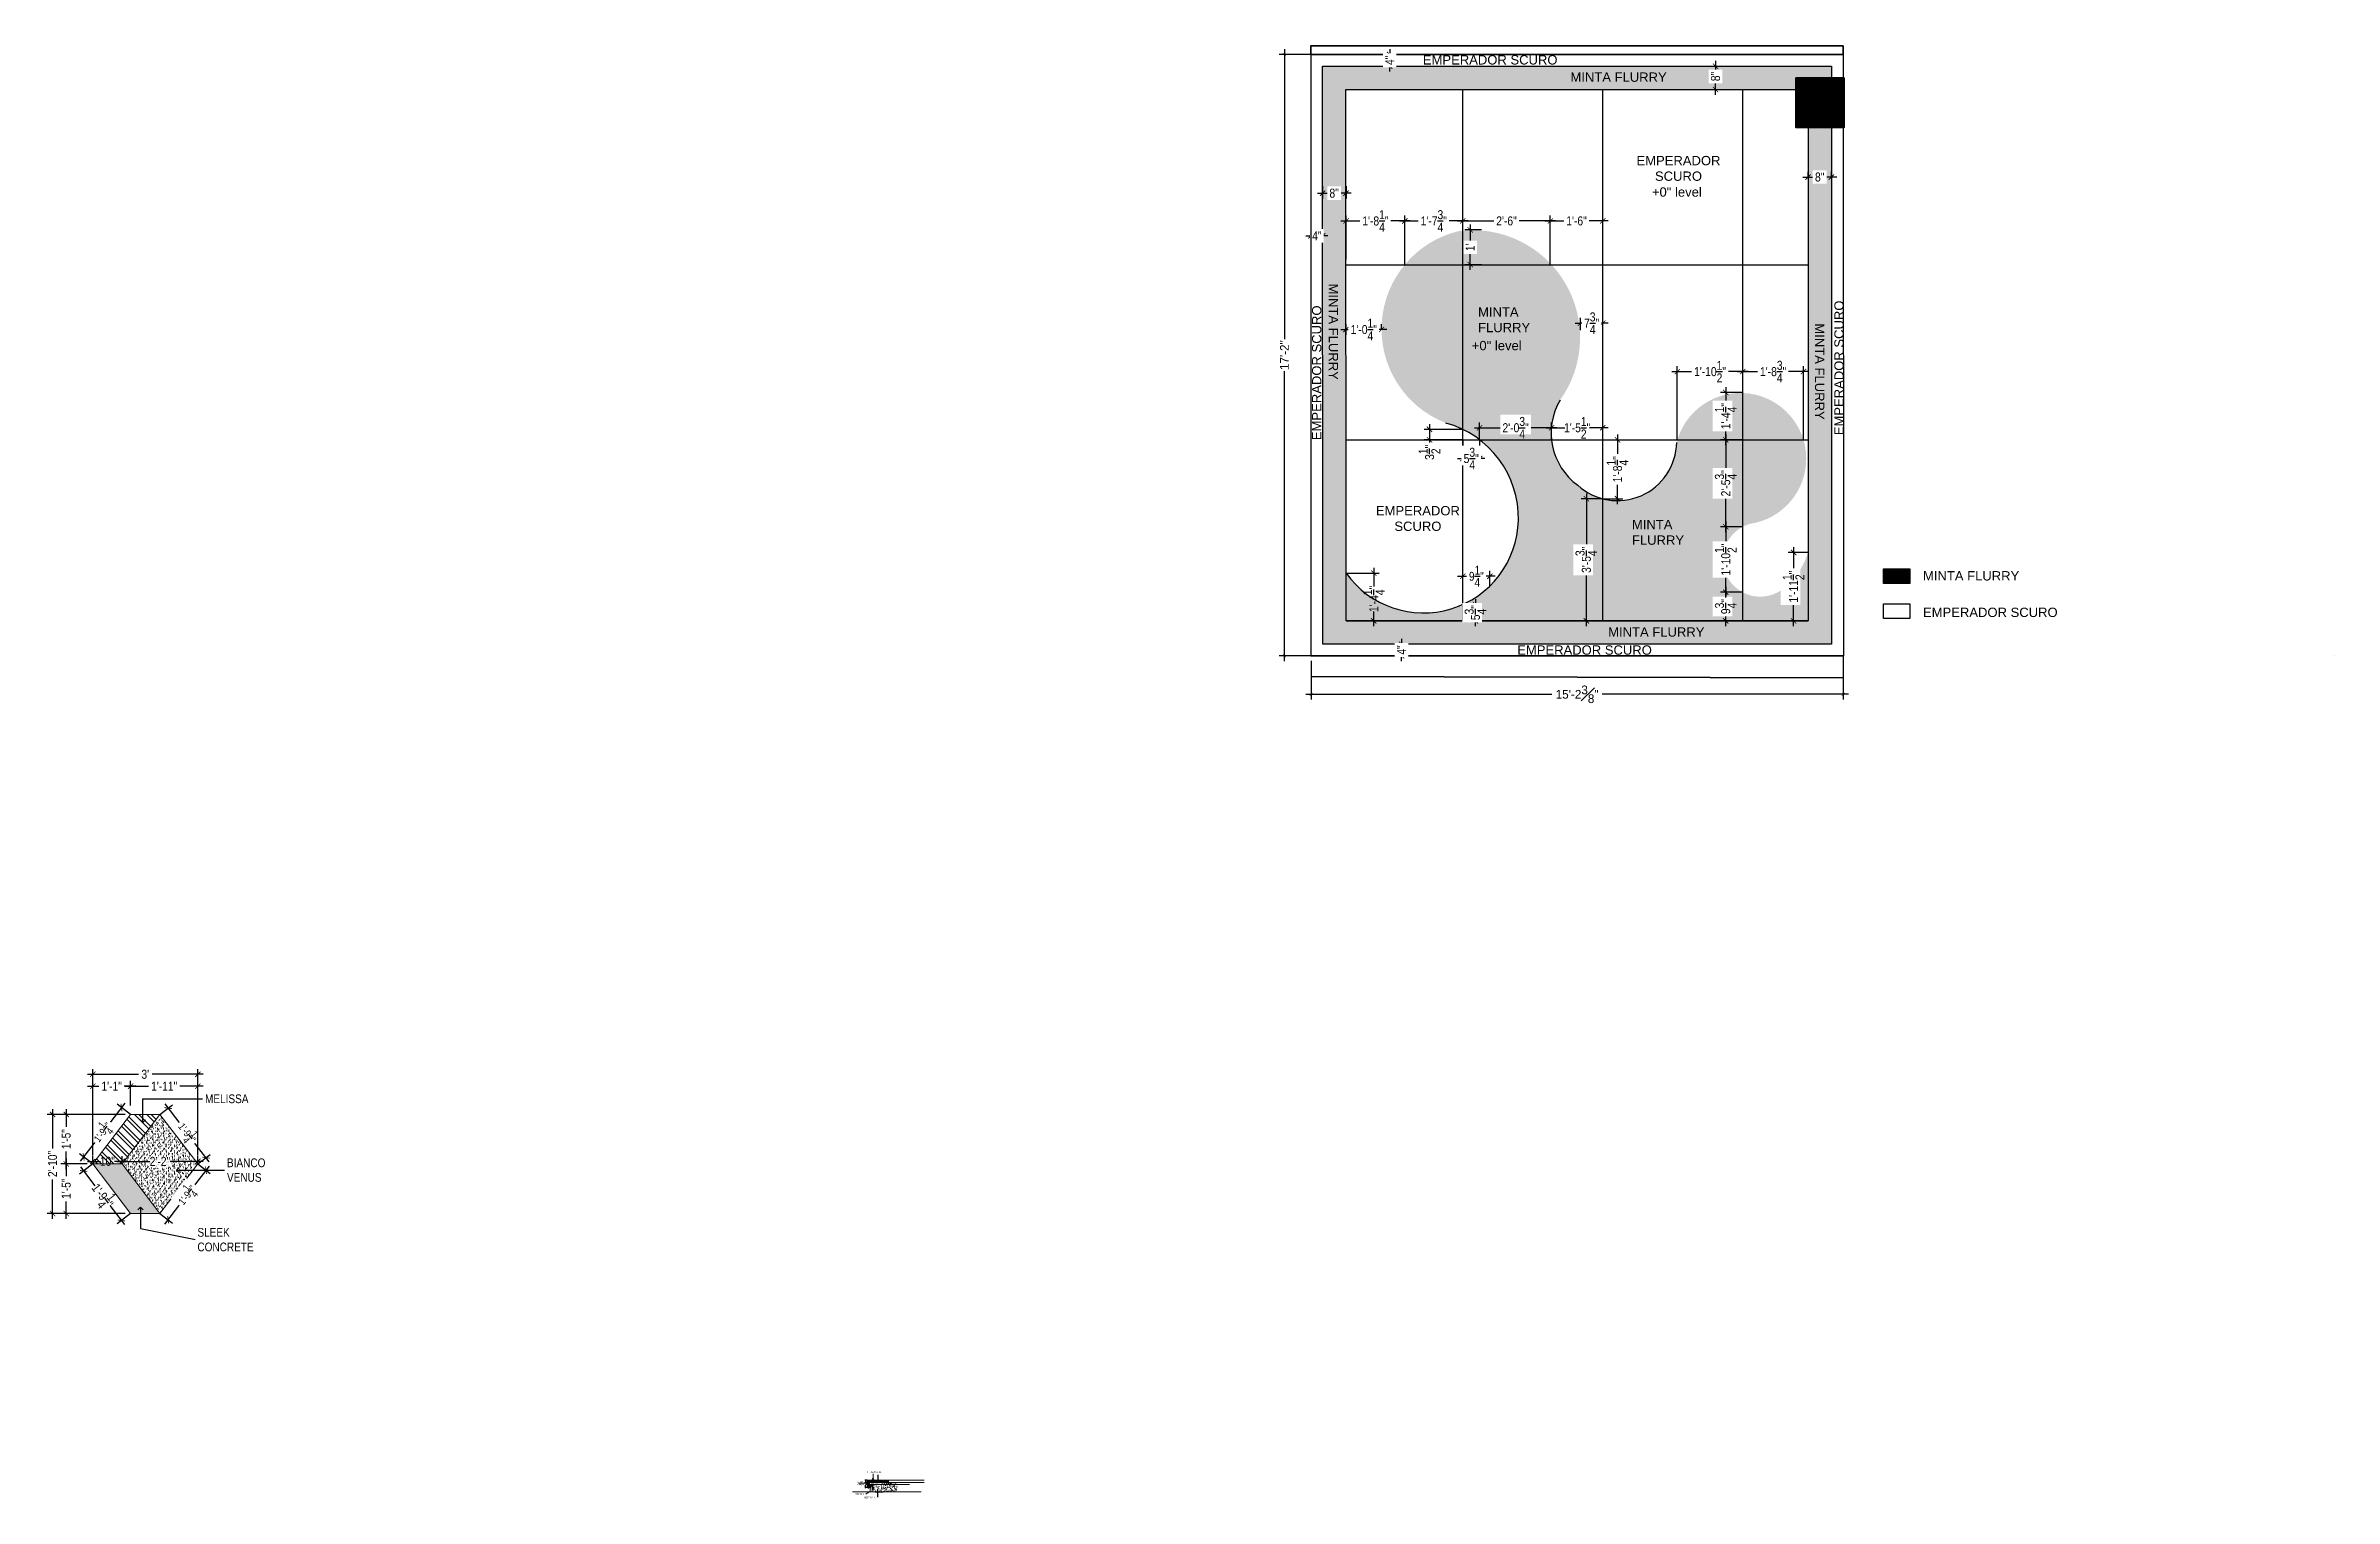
# Model space of a CAD drawing. Header units: inches. Extents: x -109431 to 29005, y -34715 to -1756.
# Drawn here: x -52956 to -52172, y -17737 to -17239 of the extents above; entities that cross this region are included whole.
import ezdxf

# ---------------------------------------------------------------- set-up
doc = ezdxf.new("R2010")
doc.units = ezdxf.units.IN
doc.header["$LTSCALE"] = 0.05
doc.header["$MEASUREMENT"] = 0
doc.header["$PDMODE"] = 3
doc.header["$PDSIZE"] = -4
doc.linetypes.add('ACAD_ISO03W100', pattern=[30, 12, -18])
doc.linetypes.add('DASHED2', pattern=[0.375, 0.25, -0.125])
doc.layers.get('Defpoints').update_dxf_attribs({"linetype": 'DASHED2'})
for name, color, linetype in [('Civil Dimension - Text', 7, 'Continuous'), ('Column', 6, 'Continuous'), ('Flooring Hatch', 251, 'Continuous'), ('Flooring Layout', 7, 'Continuous'), ('Furniture text & dimension', 7, 'Continuous'), ('hatchscreen60', 7, 'Continuous'), ('PDF18_Text', 7, 'Continuous')]:
    doc.layers.add(name, color=color, linetype=linetype)
doc.layers.add('FURNITURE', color=1, linetype='Continuous', lineweight=18)
doc.layers.add('WALL', color=7, linetype='Continuous', lineweight=35)
doc.styles.add('9-128OF1-4', font='ARIALN.TTF', dxfattribs={"height": 3.0792})
doc.styles.add('PDF Arial', font='arial.ttf')
doc.styles.add('style2', font='stylu.ttf')
doc.dimstyles.new('DIM 1-4', dxfattribs={"dimtxt": 3.0792, "dimasz": 1.82, "dimexe": 1.82, "dimexo": 0, "dimgap": 0.09, "dimtad": 0, "dimzin": 0, "dimdsep": 46, "dimlunit": 4, "dimtxsty": '9-128OF1-4', "dimblk": 'ARCHTICK', "dimcen": 1.8125, "dimdle": 1.82, "dimclrd": 8, "dimclre": 8, "dimadec": 0, "dimazin": 0, "dimtfac": 1, "dimtofl": 0, "dimtmove": 0, "dimatfit": 3, "dimldrblk": 'OPEN90', "dimfxl": 1, "dimtolj": 1, "dimtzin": 0, "dimlwd": -1, "dimarcsym": 0})
pattern_1 = [(0, (30218.90794, 3678.028934), (0.03125, 0.0625), [0, -0.0625])]

msp = doc.modelspace()

# ---------------------------------------------------------------- texts
at = {"layer": 'Flooring Hatch', "color": 1, "char_height": 3.1965877, "attachment_point": 4, "style": 'PDF Arial'}
for s, insert, width in [('EMPERADOR SCURO', (-52484.11166, -17244.07433), 60.9127845), ('MINTA FLURRY', (-52433.52227, -17249.9945), 45.3482862), ('\\pi0.80962;EMPERADOR \\P\\pi7.13302;SCURO', (-52411.68886, -17281.25758), 29.9916857), ('\\pi23.19051;+0" level', (-52428.79523, -17289.35595), 62.9199867), ('MINTA FLURRY', (-52465.18828, -17333.11977), 29.9916857), ('\\pi23.19051;+0" level', (-52490.53513, -17341.97113), 62.9199867), ('\\pi0.80962;EMPERADOR \\P\\pi7.13302;SCURO', (-52501.00993, -17401.21226), 29.9916857), ('MINTA FLURRY', (-52412.44642, -17405.95281), 29.9916857), ('MINTA FLURRY', (-52312.6749, -17420.85311), 68.6419895), ('EMPERADOR SCURO', (-52312.6749, -17433.36859), 68.6419895), ('EMPERADOR SCURO', (-52451.76414, -17446.28779), 60.9127845), ('MINTA FLURRY', (-52420.58786, -17440.11415), 45.3482862)]:
    msp.add_mtext(s, dxfattribs=dict(at, insert=insert, width=width))
at = {"layer": 'Flooring Hatch', "color": 1, "char_height": 3.1965877, "width": 60.9127845, "attachment_point": 4, "rotation": 90, "style": 'PDF Arial'}
for insert in [(-52341.44858, -17372.66421), (-52520.48493, -17374.33887)]:
    msp.add_mtext('EMPERADOR SCURO', dxfattribs=dict(at, insert=insert))
at = {"layer": 'PDF18_Text', "char_height": 0.5, "attachment_point": 4, "style": 'PDF Arial'}
for s, insert in [('4" raised flooring', (-52674.64011, -17727.95061)), ('Grand \\PAntique', (-52678.14011, -17731.7703))]:
    msp.add_mtext(s, dxfattribs=dict(at, insert=insert))
at = {"layer": 'PDF18_Text', "char_height": 0.5, "width": 4.9764218, "attachment_point": 4, "style": 'PDF Arial'}
for s, insert in [('Strip light', (-52678.64011, -17735.45061)), ('{\\C177;\\c8991017;SECTION A}', (-52675.59673, -17736.61086))]:
    msp.add_mtext(s, dxfattribs=dict(at, insert=insert))

# ---------------------------------------------------------------- blocks, each defined once
blk = doc.blocks.new('adwawd')
at = {"layer": 'Flooring Hatch', "ltscale": 50, "true_color": 0xcd6928}
h = blk.add_hatch(color=32, dxfattribs=at)
h.dxf.hatch_style = 1
h.paths.add_polyline_path([(-77941.3, -7094), (-77946, -7099.1), (-77941.3, -7095.7), (-77936.7, -7099.1)])
at = {"layer": 'Civil Dimension - Text', "color": 2, "ltscale": 50}
for p, q in [((-77941.3, -7094), (-77946, -7099.1)), ((-77946, -7099.1), (-77941.3, -7095.7)), ((-77941.3, -7094), (-77936.7, -7099.1)), ((-77936.7, -7099.1), (-77941.3, -7095.7))]:
    blk.add_line(p, q, dxfattribs=at)
blk = doc.blocks.new('_ArchTick')
at = {"color": 0, "const_width": 0.15}
blk.add_lwpolyline([(-0.5, -0.5), (0.5, 0.5)], dxfattribs=at)
blk = doc.blocks.new('_Open90')
at = {"color": 0, "linetype": 'ByBlock', "lineweight": -2}
for p, q in [((0, 0), (-1, 0)), ((-0.5, 0.5), (0, 0)), ((0, 0), (-0.5, -0.5))]:
    blk.add_line(p, q, dxfattribs=at)
blk = doc.blocks.new('*D356')
at = {"layer": 'Defpoints', "color": 0, "ltscale": 50, "transparency": 16777216}
for p in [(-52671.9, -17734.72), (-52671.4, -17730.72), (-52670.9, -17734.72)]:
    blk.add_point(p, dxfattribs=at)
at = {"layer": 'Furniture text & dimension', "color": 8, "lineweight": -2, "ltscale": 50, "transparency": 16777216}
for p, q in [((-52671.9, -17734.72), (-52669.08, -17734.72)), ((-52671.4, -17730.72), (-52669.08, -17730.72))]:
    blk.add_line(p, q, dxfattribs=at)
at = {"layer": 'Furniture text & dimension', "color": 8, "ltscale": 50, "transparency": 16777216}
for p, q in [((-52670.9, -17728.9), (-52670.9, -17731.67)), ((-52670.9, -17736.54), (-52670.9, -17733.77))]:
    blk.add_line(p, q, dxfattribs=at)
at = {"layer": 'Furniture text & dimension', "color": 8, "ltscale": 50, "transparency": 16777216, "xscale": 0.5, "yscale": 0.5, "zscale": 0.5}
for p, rotation in [((-52670.9, -17730.72), 90), ((-52670.9, -17734.72), 270)]:
    blk.add_blockref('_ArchTick', p, dxfattribs=dict(at, rotation=rotation))
at = {"layer": 'Furniture text & dimension', "color": 0, "ltscale": 50, "transparency": 16777216, "insert": (-52670.9, -17732.72), "char_height": 3, "attachment_point": 5, "rotation": 90, "style": 'style2'}
blk.add_mtext('\\A1;{\\H0.5x;4"}', dxfattribs=at)
blk = doc.blocks.new('*D360')
at = {"layer": 'Defpoints', "color": 0, "ltscale": 50, "transparency": 16777216}
for p in [(-52675.13, -17733.22), (-52674.59, -17730.72), (-52674.59, -17733.22)]:
    blk.add_point(p, dxfattribs=at)
at = {"layer": 'Flooring Layout', "color": 8, "linetype": 'ACAD_ISO03W100', "lineweight": -2, "ltscale": 50, "transparency": 16777216}
for p, q in [((-52674.59, -17730.72), (-52675.38, -17730.72)), ((-52674.59, -17733.22), (-52675.38, -17733.22))]:
    blk.add_line(p, q, dxfattribs=at)
at = {"layer": 'Flooring Layout', "color": 8, "linetype": 'ACAD_ISO03W100', "ltscale": 50, "transparency": 16777216}
for p, q in [((-52675.13, -17730.47), (-52675.13, -17731.64)), ((-52675.13, -17733.47), (-52675.13, -17732.3))]:
    blk.add_line(p, q, dxfattribs=at)
at = {"layer": 'Flooring Layout', "color": 8, "ltscale": 50, "transparency": 16777216, "xscale": 0.25, "yscale": 0.25, "zscale": 0.25}
for p, rotation in [((-52675.13, -17730.72), 90), ((-52675.13, -17733.22), 270)]:
    blk.add_blockref('_ArchTick', p, dxfattribs=dict(at, rotation=rotation))
at = {"layer": 'Flooring Layout', "color": 0, "ltscale": 50, "transparency": 16777216, "insert": (-52675.13, -17731.97), "char_height": 3.0792, "attachment_point": 5, "rotation": 90, "style": '9-128OF1-4'}
blk.add_mtext('\\A1;{\\H0.16238x;2"}', dxfattribs=at)
blk = doc.blocks.new('3D2')
at = {"layer": 'hatchscreen60', "ltscale": 50, "true_color": 0x333333}
h = blk.add_hatch(dxfattribs=at)
h.set_pattern_fill('AR-SAND', color=250, scale=0.75)
h.set_pattern_definition([(37.5, (0, 0), (-0.047245019, 1.445117827), [0, -1.14, 0, -1.275, 0, -1.21875]), (7.5, (0, 0), (1.32733253, 2.11660955), [0, -0.615, 0, -1.0275, 0, -0.39375]), (327.5, (-0.9225, 0), (2.335606396, 0.00424429), [0, -0.375, 0, -1.35, 0, -1.7625]), (317.5, (-0.9225, 0), (2.25459495, 0.65825667), [0, -0.1875, 0, -0.885, 0, -1.0125])])
h.paths.add_polyline_path([(-47810.92, -20693.77), (-47827.89, -20680.8), (-47844.86, -20693.77), (-47827.89, -20706.74)])
h = blk.add_hatch(dxfattribs=at)
h.set_pattern_fill('ANSI32', color=250, scale=8)
h.paths.add_polyline_path([(-47827.89, -20706.74), (-47844.86, -20693.77), (-47844.86, -20703.84), (-47827.89, -20716.81)])
h = blk.add_hatch(color=250, dxfattribs=at)
h.dxf.hatch_style = 1
h.paths.add_polyline_path([(-47810.92, -20703.84), (-47810.92, -20693.77), (-47827.89, -20706.74), (-47827.89, -20716.81)])
at = {"layer": 'FURNITURE', "ltscale": 50}
for p, q in [((-47844.86, -20693.77), (-47844.86, -20703.84)), ((-47810.92, -20693.77), (-47810.92, -20703.84)), ((-47827.89, -20706.74), (-47827.89, -20716.81))]:
    blk.add_line(p, q, dxfattribs=at)
blk.add_lwpolyline([(-47844.86, -20693.77), (-47827.89, -20680.8), (-47810.92, -20693.77), (-47827.89, -20706.74)], close=True, dxfattribs=at)
blk.add_lwpolyline([(-47810.92, -20703.84), (-47827.89, -20716.81), (-47844.86, -20703.84)], dxfattribs=at)
blk = doc.blocks.new('*D342')
at = {"layer": 'Defpoints', "color": 0, "ltscale": 50, "transparency": 16777216}
for p in [(-52941.95, -17622.34), (-52949.13, -17639.32), (-52928.98, -17639.32)]:
    blk.add_point(p, dxfattribs=at)
at = {"layer": 'Flooring Layout', "color": 8, "linetype": 'ACAD_ISO03W100', "lineweight": -2, "ltscale": 50, "transparency": 16777216}
for p, q in [((-52941.95, -17622.34), (-52950.95, -17622.34)), ((-52928.98, -17639.32), (-52950.95, -17639.32))]:
    blk.add_line(p, q, dxfattribs=at)
at = {"layer": 'Flooring Layout', "color": 8, "linetype": 'ACAD_ISO03W100', "ltscale": 50, "transparency": 16777216}
for p, q in [((-52949.13, -17620.52), (-52949.13, -17627.5)), ((-52949.13, -17641.14), (-52949.13, -17634.16))]:
    blk.add_line(p, q, dxfattribs=at)
at = {"layer": 'Flooring Layout', "color": 8, "ltscale": 50, "transparency": 16777216, "xscale": 1.82, "yscale": 1.82, "zscale": 1.82}
for p, rotation in [((-52949.13, -17622.34), 90), ((-52949.13, -17639.32), 270)]:
    blk.add_blockref('_ArchTick', p, dxfattribs=dict(at, rotation=rotation))
at = {"layer": 'Flooring Layout', "color": 0, "ltscale": 50, "transparency": 16777216, "insert": (-52949.13, -17630.83), "char_height": 3.079, "attachment_point": 5, "rotation": 90, "style": '9-128OF1-4', "bg_fill": 3, "box_fill_scale": 1.25, "bg_fill_color": 256, "bg_fill_true_color": 13158600, "bg_fill_transparency": 0}
blk.add_mtext('\\A1;1\'-5"', dxfattribs=at)
blk = doc.blocks.new('*D343')
at = {"layer": 'Defpoints', "color": 0, "ltscale": 50, "transparency": 16777216}
for p in [(-52949.13, -17605.37), (-52928.98, -17605.37), (-52941.95, -17622.34)]:
    blk.add_point(p, dxfattribs=at)
at = {"layer": 'Flooring Layout', "color": 8, "linetype": 'ACAD_ISO03W100', "lineweight": -2, "ltscale": 50, "transparency": 16777216}
for p, q in [((-52928.98, -17605.37), (-52950.95, -17605.37)), ((-52941.95, -17622.34), (-52950.95, -17622.34))]:
    blk.add_line(p, q, dxfattribs=at)
at = {"layer": 'Flooring Layout', "color": 8, "linetype": 'ACAD_ISO03W100', "ltscale": 50, "transparency": 16777216}
for p, q in [((-52949.13, -17603.55), (-52949.13, -17610.61)), ((-52949.13, -17624.16), (-52949.13, -17617.11))]:
    blk.add_line(p, q, dxfattribs=at)
at = {"layer": 'Flooring Layout', "color": 8, "ltscale": 50, "transparency": 16777216, "xscale": 1.82, "yscale": 1.82, "zscale": 1.82}
for p, rotation in [((-52949.13, -17605.37), 90), ((-52949.13, -17622.34), 270)]:
    blk.add_blockref('_ArchTick', p, dxfattribs=dict(at, rotation=rotation))
at = {"layer": 'Flooring Layout', "color": 0, "ltscale": 50, "transparency": 16777216, "insert": (-52949.13, -17613.86), "char_height": 3.0792, "attachment_point": 5, "rotation": 90, "style": '9-128OF1-4', "bg_fill": 3, "box_fill_scale": 1.25, "bg_fill_color": 256, "bg_fill_true_color": 13158600, "bg_fill_transparency": 0}
blk.add_mtext('\\A1;{\\H0.97428x;1\'-5"}', dxfattribs=at)
blk = doc.blocks.new('*D344')
at = {"layer": 'Defpoints', "color": 0, "ltscale": 50, "transparency": 16777216}
for p in [(-52927.08, -17605.37), (-52940.05, -17622.34)]:
    blk.add_point(p, dxfattribs=at)
at = {"layer": 'Flooring Layout', "color": 8, "linetype": 'ACAD_ISO03W100', "ltscale": 50, "transparency": 16777216}
for p, q in [((-52929.09, -17601.55), (-52934.56, -17608.7)), ((-52944.27, -17621.41), (-52938.81, -17614.26))]:
    blk.add_line(p, q, dxfattribs=at)
at = {"layer": 'Flooring Layout', "color": 8, "linetype": 'ACAD_ISO03W100', "lineweight": -2, "ltscale": 50, "transparency": 16777216}
for p, q in [((-52927.08, -17605.37), (-52931.64, -17601.89)), ((-52940.05, -17622.34), (-52944.61, -17618.86))]:
    blk.add_line(p, q, dxfattribs=at)
at = {"layer": 'Flooring Layout', "color": 8, "ltscale": 50, "transparency": 16777216, "xscale": 1.82, "yscale": 1.82, "zscale": 1.82}
for p, rotation in [((-52930.2, -17602.99), 52.60940222176535), ((-52943.17, -17619.96), 232.6094022217653)]:
    blk.add_blockref('_ArchTick', p, dxfattribs=dict(at, rotation=rotation))
at = {"layer": 'Flooring Layout', "color": 0, "ltscale": 50, "transparency": 16777216, "insert": (-52936.68, -17611.48), "char_height": 3.0792, "attachment_point": 5, "rotation": 52.6094, "style": '9-128OF1-4', "bg_fill": 3, "box_fill_scale": 1.25, "bg_fill_color": 256, "bg_fill_true_color": 13158600, "bg_fill_transparency": 0}
blk.add_mtext('\\A1;{\\H0.8119x;1\'-9{\\H1x;\\S1/4;}"}', dxfattribs=at)
at = {"layer": 'Defpoints', "color": 0, "ltscale": 50, "transparency": 16777216}
blk.add_point((-52930.2, -17602.99), dxfattribs=at)
blk = doc.blocks.new('*D345')
at = {"layer": 'Defpoints', "color": 0, "ltscale": 50, "transparency": 16777216}
for p in [(-52940.05, -17622.34), (-52930.2, -17641.7), (-52927.08, -17639.32)]:
    blk.add_point(p, dxfattribs=at)
at = {"layer": 'Flooring Layout', "color": 8, "linetype": 'ACAD_ISO03W100', "lineweight": -2, "ltscale": 50, "transparency": 16777216}
for p, q in [((-52940.05, -17622.34), (-52944.61, -17625.83)), ((-52927.08, -17639.32), (-52931.64, -17642.8))]:
    blk.add_line(p, q, dxfattribs=at)
at = {"layer": 'Flooring Layout', "color": 8, "linetype": 'ACAD_ISO03W100', "ltscale": 50, "transparency": 16777216}
for p, q in [((-52944.27, -17623.28), (-52939.29, -17629.8)), ((-52929.09, -17643.14), (-52934.08, -17636.62))]:
    blk.add_line(p, q, dxfattribs=at)
at = {"layer": 'Flooring Layout', "color": 8, "ltscale": 50, "transparency": 16777216, "xscale": 1.82, "yscale": 1.82, "zscale": 1.82}
for p, rotation in [((-52943.17, -17624.73), 127.3905977782347), ((-52930.2, -17641.7), 307.3905977782347)]:
    blk.add_blockref('_ArchTick', p, dxfattribs=dict(at, rotation=rotation))
at = {"layer": 'Flooring Layout', "color": 0, "ltscale": 50, "transparency": 16777216, "insert": (-52936.68, -17633.21), "char_height": 3.0792, "attachment_point": 5, "rotation": 307.3906, "style": '9-128OF1-4'}
blk.add_mtext('\\A1;1\'-9{\\H1x;\\S1/4;}"', dxfattribs=at)
blk = doc.blocks.new('*D346')
at = {"layer": 'Defpoints', "color": 0, "ltscale": 50, "transparency": 16777216}
for p in [(-52940.05, -17621.46), (-52929.98, -17621.46), (-52929.98, -17621.46)]:
    blk.add_point(p, dxfattribs=at)
at = {"layer": 'Flooring Layout', "color": 8, "linetype": 'ACAD_ISO03W100', "ltscale": 50, "transparency": 16777216}
for p, q in [((-52941.87, -17621.46), (-52937.42, -17621.46)), ((-52928.16, -17621.46), (-52932.61, -17621.46))]:
    blk.add_line(p, q, dxfattribs=at)
at = {"layer": 'Flooring Layout', "color": 8, "linetype": 'ACAD_ISO03W100', "lineweight": -2, "ltscale": 50, "transparency": 16777216}
for p, q in [((-52940.05, -17621.46), (-52940.05, -17619.64)), ((-52929.98, -17621.46), (-52929.98, -17619.64))]:
    blk.add_line(p, q, dxfattribs=at)
at = {"layer": 'Flooring Layout', "color": 8, "ltscale": 50, "transparency": 16777216, "xscale": 1.82, "yscale": 1.82, "zscale": 1.82, "rotation": 180}
blk.add_blockref('_ArchTick', (-52940.05, -17621.46), dxfattribs=at)
at = {"layer": 'Flooring Layout', "color": 8, "ltscale": 50, "transparency": 16777216, "xscale": 1.82, "yscale": 1.82, "zscale": 1.82}
blk.add_blockref('_ArchTick', (-52929.98, -17621.46), dxfattribs=at)
at = {"layer": 'Flooring Layout', "color": 0, "ltscale": 50, "transparency": 16777216, "insert": (-52935.02, -17621.46), "char_height": 3.079, "attachment_point": 5, "style": '9-128OF1-4'}
blk.add_mtext('\\A1;10"', dxfattribs=at)
blk = doc.blocks.new('*D347')
at = {"layer": 'Defpoints', "color": 0, "ltscale": 50, "transparency": 16777216}
for p in [(-52929.98, -17621.46), (-52904.04, -17621.46), (-52904.04, -17622.34)]:
    blk.add_point(p, dxfattribs=at)
at = {"layer": 'Flooring Layout', "color": 8, "linetype": 'ACAD_ISO03W100', "ltscale": 50, "transparency": 16777216}
for p, q in [((-52931.8, -17621.46), (-52920.48, -17621.46)), ((-52902.22, -17621.46), (-52913.54, -17621.46))]:
    blk.add_line(p, q, dxfattribs=at)
at = {"layer": 'Flooring Layout', "color": 8, "linetype": 'ACAD_ISO03W100', "lineweight": -2, "ltscale": 50, "transparency": 16777216}
for p, q in [((-52929.98, -17621.46), (-52929.98, -17619.64)), ((-52904.04, -17622.34), (-52904.04, -17619.64))]:
    blk.add_line(p, q, dxfattribs=at)
at = {"layer": 'Flooring Layout', "color": 8, "ltscale": 50, "transparency": 16777216, "xscale": 1.82, "yscale": 1.82, "zscale": 1.82, "rotation": 180}
blk.add_blockref('_ArchTick', (-52929.98, -17621.46), dxfattribs=at)
at = {"layer": 'Flooring Layout', "color": 8, "ltscale": 50, "transparency": 16777216, "xscale": 1.82, "yscale": 1.82, "zscale": 1.82}
blk.add_blockref('_ArchTick', (-52904.04, -17621.46), dxfattribs=at)
at = {"layer": 'Flooring Layout', "color": 0, "ltscale": 50, "transparency": 16777216, "insert": (-52917.01, -17621.46), "char_height": 3.079, "attachment_point": 5, "style": '9-128OF1-4'}
blk.add_mtext('\\A1;2\'-2"', dxfattribs=at)
blk = doc.blocks.new('*D350')
at = {"layer": 'Defpoints', "color": 0, "ltscale": 50, "transparency": 16777216}
blk.add_point((-52904.04, -17622.34), dxfattribs=at)
at = {"layer": 'Flooring Layout', "color": 8, "linetype": 'ACAD_ISO03W100', "ltscale": 50, "transparency": 16777216}
for p, q in [((-52900.11, -17623.06), (-52905.58, -17630.21)), ((-52915.29, -17642.92), (-52909.83, -17635.77))]:
    blk.add_line(p, q, dxfattribs=at)
at = {"layer": 'Flooring Layout', "color": 8, "linetype": 'ACAD_ISO03W100', "lineweight": -2, "ltscale": 50, "transparency": 16777216}
for p, q in [((-52904.04, -17622.34), (-52899.77, -17625.61)), ((-52917.01, -17639.32), (-52912.74, -17642.58))]:
    blk.add_line(p, q, dxfattribs=at)
at = {"layer": 'Flooring Layout', "color": 8, "ltscale": 50, "transparency": 16777216, "xscale": 1.82, "yscale": 1.82, "zscale": 1.82}
for p, rotation in [((-52901.22, -17624.5), 52.60940222176171), ((-52914.19, -17641.47), 232.6094022217617)]:
    blk.add_blockref('_ArchTick', p, dxfattribs=dict(at, rotation=rotation))
at = {"layer": 'Flooring Layout', "color": 0, "ltscale": 50, "transparency": 16777216, "insert": (-52907.7, -17632.99), "char_height": 3.0792, "attachment_point": 5, "rotation": 52.6094, "style": '9-128OF1-4', "bg_fill": 3, "box_fill_scale": 1.25, "bg_fill_color": 256, "bg_fill_true_color": 13158600, "bg_fill_transparency": 0}
blk.add_mtext('\\A1;{\\H0.8119x;1\'-9{\\H1x;\\S1/4;}"}', dxfattribs=at)
at = {"layer": 'Defpoints', "color": 0, "ltscale": 50, "transparency": 16777216}
for p in [(-52917.01, -17639.32), (-52914.19, -17641.47)]:
    blk.add_point(p, dxfattribs=at)
blk = doc.blocks.new('*D351')
at = {"layer": 'Defpoints', "color": 0, "ltscale": 50, "transparency": 16777216}
for p in [(-52917.01, -17605.37), (-52904.04, -17622.34)]:
    blk.add_point(p, dxfattribs=at)
at = {"layer": 'Flooring Layout', "color": 8, "linetype": 'ACAD_ISO03W100', "lineweight": -2, "ltscale": 50, "transparency": 16777216}
for p, q in [((-52917.01, -17605.37), (-52912.74, -17602.11)), ((-52904.04, -17622.34), (-52899.77, -17619.08))]:
    blk.add_line(p, q, dxfattribs=at)
at = {"layer": 'Flooring Layout', "color": 8, "linetype": 'ACAD_ISO03W100', "ltscale": 50, "transparency": 16777216}
for p, q in [((-52915.29, -17601.77), (-52909.83, -17608.92)), ((-52900.11, -17621.63), (-52905.58, -17614.48))]:
    blk.add_line(p, q, dxfattribs=at)
at = {"layer": 'Flooring Layout', "color": 8, "ltscale": 50, "transparency": 16777216, "xscale": 1.82, "yscale": 1.82, "zscale": 1.82}
for p, rotation in [((-52914.19, -17603.22), 127.3905977782383), ((-52901.22, -17620.19), 307.3905977782383)]:
    blk.add_blockref('_ArchTick', p, dxfattribs=dict(at, rotation=rotation))
at = {"layer": 'Flooring Layout', "color": 0, "ltscale": 50, "transparency": 16777216, "insert": (-52907.7, -17611.7), "char_height": 3.0792, "attachment_point": 5, "rotation": 307.3906, "style": '9-128OF1-4', "bg_fill": 3, "box_fill_scale": 1.25, "bg_fill_color": 256, "bg_fill_true_color": 13158600, "bg_fill_transparency": 0}
blk.add_mtext('\\A1;{\\H0.8119x;1\'-9{\\H1x;\\S1/4;}"}', dxfattribs=at)
at = {"layer": 'Defpoints', "color": 0, "ltscale": 50, "transparency": 16777216}
blk.add_point((-52914.19, -17603.22), dxfattribs=at)
blk = doc.blocks.new('*D352')
at = {"layer": 'Defpoints', "color": 0, "ltscale": 50, "transparency": 16777216}
for p in [(-52904.04, -17591.63), (-52940.05, -17619.48), (-52904.04, -17619.48)]:
    blk.add_point(p, dxfattribs=at)
at = {"layer": 'Flooring Layout', "color": 8, "linetype": 'ACAD_ISO03W100', "ltscale": 50, "transparency": 16777216}
for p, q in [((-52941.87, -17591.63), (-52923.3, -17591.63)), ((-52902.22, -17591.63), (-52920.79, -17591.63))]:
    blk.add_line(p, q, dxfattribs=at)
at = {"layer": 'Flooring Layout', "color": 8, "linetype": 'ACAD_ISO03W100', "lineweight": -2, "ltscale": 50, "transparency": 16777216}
for p, q in [((-52940.05, -17619.48), (-52940.05, -17589.81)), ((-52904.04, -17619.48), (-52904.04, -17589.81))]:
    blk.add_line(p, q, dxfattribs=at)
at = {"layer": 'Flooring Layout', "color": 8, "ltscale": 50, "transparency": 16777216, "xscale": 1.82, "yscale": 1.82, "zscale": 1.82, "rotation": 180}
blk.add_blockref('_ArchTick', (-52940.05, -17591.63), dxfattribs=at)
at = {"layer": 'Flooring Layout', "color": 8, "ltscale": 50, "transparency": 16777216, "xscale": 1.82, "yscale": 1.82, "zscale": 1.82}
blk.add_blockref('_ArchTick', (-52904.04, -17591.63), dxfattribs=at)
at = {"layer": 'Flooring Layout', "color": 0, "ltscale": 50, "transparency": 16777216, "insert": (-52922.05, -17591.63), "char_height": 3.079, "attachment_point": 5, "style": '9-128OF1-4', "bg_fill": 3, "box_fill_scale": 1.25, "bg_fill_color": 256, "bg_fill_true_color": 13158600, "bg_fill_transparency": 0}
blk.add_mtext("\\A1;3'", dxfattribs=at)
blk = doc.blocks.new('*D353')
at = {"layer": 'Defpoints', "color": 0, "ltscale": 50, "transparency": 16777216}
for p in [(-52943.95, -17605.37), (-52953.82, -17639.32), (-52943.95, -17639.32)]:
    blk.add_point(p, dxfattribs=at)
at = {"layer": 'Flooring Layout', "color": 8, "linetype": 'ACAD_ISO03W100', "lineweight": -2, "ltscale": 50, "transparency": 16777216}
for p, q in [((-52943.95, -17605.37), (-52955.64, -17605.37)), ((-52943.95, -17639.32), (-52955.64, -17639.32))]:
    blk.add_line(p, q, dxfattribs=at)
at = {"layer": 'Flooring Layout', "color": 8, "linetype": 'ACAD_ISO03W100', "ltscale": 50, "transparency": 16777216}
for p, q in [((-52953.82, -17603.55), (-52953.82, -17617.89)), ((-52953.82, -17641.14), (-52953.82, -17626.8))]:
    blk.add_line(p, q, dxfattribs=at)
at = {"layer": 'Flooring Layout', "color": 8, "ltscale": 50, "transparency": 16777216, "xscale": 1.82, "yscale": 1.82, "zscale": 1.82}
for p, rotation in [((-52953.82, -17605.37), 90), ((-52953.82, -17639.32), 270)]:
    blk.add_blockref('_ArchTick', p, dxfattribs=dict(at, rotation=rotation))
at = {"layer": 'Flooring Layout', "color": 0, "ltscale": 50, "transparency": 16777216, "insert": (-52953.82, -17622.34), "char_height": 3.079, "attachment_point": 5, "rotation": 90, "style": '9-128OF1-4', "bg_fill": 3, "box_fill_scale": 1.25, "bg_fill_color": 256, "bg_fill_true_color": 13158600, "bg_fill_transparency": 0}
blk.add_mtext('\\A1;2\'-10"', dxfattribs=at)
blk = doc.blocks.new('*D354')
at = {"layer": 'Defpoints', "color": 0, "ltscale": 50, "transparency": 16777216}
for p in [(-52927.08, -17602.35), (-52940.05, -17619.32)]:
    blk.add_point(p, dxfattribs=at)
at = {"layer": 'Flooring Layout', "color": 8, "linetype": 'ACAD_ISO03W100', "lineweight": -2, "ltscale": 50, "transparency": 16777216}
for p, q in [((-52940.05, -17619.32), (-52940.05, -17593.88)), ((-52927.08, -17602.35), (-52927.08, -17593.88))]:
    blk.add_line(p, q, dxfattribs=at)
at = {"layer": 'Flooring Layout', "color": 8, "linetype": 'ACAD_ISO03W100', "ltscale": 50, "transparency": 16777216}
for p, q in [((-52941.87, -17595.7), (-52936.9, -17595.7)), ((-52925.26, -17595.7), (-52930.23, -17595.7))]:
    blk.add_line(p, q, dxfattribs=at)
at = {"layer": 'Flooring Layout', "color": 8, "ltscale": 50, "transparency": 16777216, "xscale": 1.82, "yscale": 1.82, "zscale": 1.82, "rotation": 180}
blk.add_blockref('_ArchTick', (-52940.05, -17595.7), dxfattribs=at)
at = {"layer": 'Flooring Layout', "color": 8, "ltscale": 50, "transparency": 16777216, "xscale": 1.82, "yscale": 1.82, "zscale": 1.82}
blk.add_blockref('_ArchTick', (-52927.08, -17595.7), dxfattribs=at)
at = {"layer": 'Flooring Layout', "color": 0, "ltscale": 50, "transparency": 16777216, "insert": (-52933.57, -17595.7), "char_height": 3.079, "attachment_point": 5, "style": '9-128OF1-4', "bg_fill": 3, "box_fill_scale": 1.25, "bg_fill_color": 256, "bg_fill_true_color": 13158600, "bg_fill_transparency": 0}
blk.add_mtext('\\A1;1\'-1"', dxfattribs=at)
at = {"layer": 'Defpoints', "color": 0, "ltscale": 50, "transparency": 16777216}
blk.add_point((-52940.05, -17595.7), dxfattribs=at)
blk = doc.blocks.new('*D355')
at = {"layer": 'Defpoints', "color": 0, "ltscale": 50, "transparency": 16777216}
for p in [(-52927.08, -17602.35), (-52904.04, -17595.7), (-52904.04, -17599)]:
    blk.add_point(p, dxfattribs=at)
at = {"layer": 'Flooring Layout', "color": 8, "linetype": 'ACAD_ISO03W100', "lineweight": -2, "ltscale": 50, "transparency": 16777216}
for p, q in [((-52927.08, -17602.35), (-52927.08, -17593.88)), ((-52904.04, -17599), (-52904.04, -17593.88))]:
    blk.add_line(p, q, dxfattribs=at)
at = {"layer": 'Flooring Layout', "color": 8, "linetype": 'ACAD_ISO03W100', "ltscale": 50, "transparency": 16777216}
for p, q in [((-52928.9, -17595.7), (-52919.87, -17595.7)), ((-52902.22, -17595.7), (-52911.25, -17595.7))]:
    blk.add_line(p, q, dxfattribs=at)
at = {"layer": 'Flooring Layout', "color": 8, "ltscale": 50, "transparency": 16777216, "xscale": 1.82, "yscale": 1.82, "zscale": 1.82, "rotation": 180}
blk.add_blockref('_ArchTick', (-52927.08, -17595.7), dxfattribs=at)
at = {"layer": 'Flooring Layout', "color": 8, "ltscale": 50, "transparency": 16777216, "xscale": 1.82, "yscale": 1.82, "zscale": 1.82}
blk.add_blockref('_ArchTick', (-52904.04, -17595.7), dxfattribs=at)
at = {"layer": 'Flooring Layout', "color": 0, "ltscale": 50, "transparency": 16777216, "insert": (-52915.56, -17595.7), "char_height": 3.079, "attachment_point": 5, "style": '9-128OF1-4', "bg_fill": 3, "box_fill_scale": 1.25, "bg_fill_color": 256, "bg_fill_true_color": 13158600, "bg_fill_transparency": 0}
blk.add_mtext('\\A1;1\'-11"', dxfattribs=at)
blk = doc.blocks.new('*D417')
at = {"layer": 'Flooring Layout', "color": 8, "linetype": 'ACAD_ISO03W100', "lineweight": -2, "ltscale": 50, "transparency": 16777216}
for p, q in [((-52463.96, -17302.29), (-52469.69, -17302.29)), ((-52463.96, -17314.23), (-52469.69, -17314.23))]:
    blk.add_line(p, q, dxfattribs=at)
at = {"layer": 'Flooring Layout', "color": 8, "linetype": 'ACAD_ISO03W100', "ltscale": 50, "transparency": 16777216}
for p, q in [((-52467.87, -17300.47), (-52467.87, -17307.13)), ((-52467.87, -17316.05), (-52467.87, -17309.39))]:
    blk.add_line(p, q, dxfattribs=at)
at = {"layer": 'Flooring Layout', "color": 8, "ltscale": 50, "transparency": 16777216, "xscale": 1.82, "yscale": 1.82, "zscale": 1.82}
for p, rotation in [((-52467.87, -17302.29), 90), ((-52467.87, -17314.23), 270)]:
    blk.add_blockref('_ArchTick', p, dxfattribs=dict(at, rotation=rotation))
at = {"layer": 'Flooring Layout', "color": 0, "ltscale": 50, "transparency": 16777216, "insert": (-52467.87, -17308.26), "char_height": 3.079, "attachment_point": 5, "rotation": 90, "style": '9-128OF1-4', "bg_fill": 3, "box_fill_scale": 1.25, "bg_fill_color": 256, "bg_fill_true_color": 13158600, "bg_fill_transparency": 0}
blk.add_mtext("\\A1;1'", dxfattribs=at)
at = {"layer": 'Defpoints', "color": 0, "ltscale": 50, "transparency": 16777216}
for p in [(-52463.96, -17302.29), (-52467.87, -17314.23), (-52463.96, -17314.23)]:
    blk.add_point(p, dxfattribs=at)
blk = doc.blocks.new('*D423')
at = {"layer": 'Defpoints', "color": 0, "ltscale": 50, "transparency": 16777216}
for p in [(-52440.44, -17299.25), (-52470.46, -17314.23), (-52440.44, -17314.23)]:
    blk.add_point(p, dxfattribs=at)
at = {"layer": 'Flooring Layout', "color": 8, "linetype": 'ACAD_ISO03W100', "ltscale": 50, "transparency": 16777216}
for p, q in [((-52472.28, -17299.25), (-52458.92, -17299.25)), ((-52438.62, -17299.25), (-52451.98, -17299.25))]:
    blk.add_line(p, q, dxfattribs=at)
at = {"layer": 'Flooring Layout', "color": 8, "linetype": 'ACAD_ISO03W100', "lineweight": -2, "ltscale": 50, "transparency": 16777216}
for p, q in [((-52470.46, -17314.23), (-52470.46, -17297.43)), ((-52440.44, -17314.23), (-52440.44, -17297.43))]:
    blk.add_line(p, q, dxfattribs=at)
at = {"layer": 'Flooring Layout', "color": 8, "ltscale": 50, "transparency": 16777216, "xscale": 1.82, "yscale": 1.82, "zscale": 1.82, "rotation": 180}
blk.add_blockref('_ArchTick', (-52470.46, -17299.25), dxfattribs=at)
at = {"layer": 'Flooring Layout', "color": 8, "ltscale": 50, "transparency": 16777216, "xscale": 1.82, "yscale": 1.82, "zscale": 1.82}
blk.add_blockref('_ArchTick', (-52440.44, -17299.25), dxfattribs=at)
at = {"layer": 'Flooring Layout', "color": 0, "ltscale": 50, "transparency": 16777216, "insert": (-52455.45, -17299.25), "char_height": 3.079, "attachment_point": 5, "style": '9-128OF1-4', "bg_fill": 3, "box_fill_scale": 1.25, "bg_fill_color": 256, "bg_fill_true_color": 13158600, "bg_fill_transparency": 0}
blk.add_mtext('\\A1;2\'-6"', dxfattribs=at)
blk = doc.blocks.new('*D424')
at = {"layer": 'Defpoints', "color": 0, "ltscale": 50, "transparency": 16777216}
for p in [(-52490.29, -17299.25), (-52490.29, -17314.23), (-52470.46, -17314.23)]:
    blk.add_point(p, dxfattribs=at)
at = {"layer": 'Flooring Layout', "color": 8, "linetype": 'ACAD_ISO03W100', "ltscale": 50, "transparency": 16777216}
for p, q in [((-52492.11, -17299.25), (-52484.67, -17299.25)), ((-52468.64, -17299.25), (-52476.08, -17299.25))]:
    blk.add_line(p, q, dxfattribs=at)
at = {"layer": 'Flooring Layout', "color": 8, "linetype": 'ACAD_ISO03W100', "lineweight": -2, "ltscale": 50, "transparency": 16777216}
for p, q in [((-52490.29, -17314.23), (-52490.29, -17297.43)), ((-52470.46, -17314.23), (-52470.46, -17297.43))]:
    blk.add_line(p, q, dxfattribs=at)
at = {"layer": 'Flooring Layout', "color": 8, "ltscale": 50, "transparency": 16777216, "xscale": 1.82, "yscale": 1.82, "zscale": 1.82, "rotation": 180}
blk.add_blockref('_ArchTick', (-52490.29, -17299.25), dxfattribs=at)
at = {"layer": 'Flooring Layout', "color": 8, "ltscale": 50, "transparency": 16777216, "xscale": 1.82, "yscale": 1.82, "zscale": 1.82}
blk.add_blockref('_ArchTick', (-52470.46, -17299.25), dxfattribs=at)
at = {"layer": 'Flooring Layout', "color": 0, "ltscale": 50, "transparency": 16777216, "insert": (-52480.38, -17299.25), "char_height": 3.0792, "attachment_point": 5, "style": '9-128OF1-4', "bg_fill": 3, "box_fill_scale": 1.25, "bg_fill_color": 256, "bg_fill_true_color": 13158600, "bg_fill_transparency": 0}
blk.add_mtext('\\A1;1\'-7{\\H1x;\\S3/4;}"', dxfattribs=at)
blk = doc.blocks.new('*D420')
at = {"layer": 'Defpoints', "color": 0, "ltscale": 50, "transparency": 16777216}
for p in [(-52470.45, -17370.65), (-52470.45, -17374.23)]:
    blk.add_point(p, dxfattribs=at)
at = {"layer": 'Flooring Layout', "color": 8, "linetype": 'ACAD_ISO03W100', "lineweight": -2, "ltscale": 50, "transparency": 16777216}
for p, q in [((-52470.45, -17370.65), (-52483.64, -17370.65)), ((-52470.45, -17374.23), (-52483.64, -17374.23))]:
    blk.add_line(p, q, dxfattribs=at)
at = {"layer": 'Flooring Layout', "color": 8, "linetype": 'ACAD_ISO03W100', "ltscale": 50, "transparency": 16777216}
for p, q in [((-52481.82, -17368.83), (-52481.82, -17374.23)), ((-52481.82, -17374.23), (-52481.82, -17376.05))]:
    blk.add_line(p, q, dxfattribs=at)
at = {"layer": 'Flooring Layout', "color": 8, "ltscale": 50, "transparency": 16777216, "xscale": 1.82, "yscale": 1.82, "zscale": 1.82}
for p, rotation in [((-52481.82, -17370.65), 90), ((-52481.82, -17374.23), 270)]:
    blk.add_blockref('_ArchTick', p, dxfattribs=dict(at, rotation=rotation))
at = {"layer": 'Flooring Layout', "color": 0, "ltscale": 50, "transparency": 16777216, "insert": (-52481.82, -17378.52), "char_height": 3.0792, "attachment_point": 5, "rotation": 90, "style": '9-128OF1-4', "bg_fill": 3, "box_fill_scale": 1.25, "bg_fill_color": 256, "bg_fill_true_color": 13158600, "bg_fill_transparency": 0}
blk.add_mtext('\\A1;3{\\H1x;\\S1/2;}"', dxfattribs=at)
at = {"layer": 'Defpoints', "color": 0, "ltscale": 50, "transparency": 16777216}
blk.add_point((-52481.82, -17374.23), dxfattribs=at)
blk = doc.blocks.new('*D421')
at = {"layer": 'Defpoints', "color": 0, "ltscale": 50, "transparency": 16777216}
for p in [(-52396.9, -17350.87), (-52374.46, -17358.01), (-52396.9, -17374.24)]:
    blk.add_point(p, dxfattribs=at)
at = {"layer": 'Flooring Layout', "color": 8, "linetype": 'ACAD_ISO03W100', "ltscale": 50, "transparency": 16777216}
for p, q in [((-52398.72, -17350.87), (-52390.92, -17350.87)), ((-52372.64, -17350.87), (-52380.44, -17350.87))]:
    blk.add_line(p, q, dxfattribs=at)
at = {"layer": 'Flooring Layout', "color": 8, "linetype": 'ACAD_ISO03W100', "lineweight": -2, "ltscale": 50, "transparency": 16777216}
for p, q in [((-52396.9, -17374.24), (-52396.9, -17349.05)), ((-52374.46, -17358.01), (-52374.46, -17349.05))]:
    blk.add_line(p, q, dxfattribs=at)
at = {"layer": 'Flooring Layout', "color": 8, "ltscale": 50, "transparency": 16777216, "xscale": 1.82, "yscale": 1.82, "zscale": 1.82, "rotation": 180}
blk.add_blockref('_ArchTick', (-52396.9, -17350.87), dxfattribs=at)
at = {"layer": 'Flooring Layout', "color": 8, "ltscale": 50, "transparency": 16777216, "xscale": 1.82, "yscale": 1.82, "zscale": 1.82}
blk.add_blockref('_ArchTick', (-52374.46, -17350.87), dxfattribs=at)
at = {"layer": 'Flooring Layout', "color": 0, "ltscale": 50, "transparency": 16777216, "insert": (-52385.68, -17350.87), "char_height": 3.0792, "attachment_point": 5, "style": '9-128OF1-4', "bg_fill": 3, "box_fill_scale": 1.25, "bg_fill_color": 256, "bg_fill_true_color": 13158600, "bg_fill_transparency": 0}
blk.add_mtext('\\A1;1\'-10{\\H1x;\\S1/2;}"', dxfattribs=at)
blk = doc.blocks.new('*D422')
at = {"layer": 'Defpoints', "color": 0, "ltscale": 50, "transparency": 16777216}
for p in [(-52353.66, -17350.87), (-52374.46, -17358.01), (-52353.66, -17374.24)]:
    blk.add_point(p, dxfattribs=at)
at = {"layer": 'Flooring Layout', "color": 8, "linetype": 'ACAD_ISO03W100', "ltscale": 50, "transparency": 16777216}
for p, q in [((-52376.28, -17350.87), (-52368.35, -17350.87)), ((-52351.84, -17350.87), (-52359.77, -17350.87))]:
    blk.add_line(p, q, dxfattribs=at)
at = {"layer": 'Flooring Layout', "color": 8, "linetype": 'ACAD_ISO03W100', "lineweight": -2, "ltscale": 50, "transparency": 16777216}
for p, q in [((-52374.46, -17358.01), (-52374.46, -17349.05)), ((-52353.66, -17374.24), (-52353.66, -17349.05))]:
    blk.add_line(p, q, dxfattribs=at)
at = {"layer": 'Flooring Layout', "color": 8, "ltscale": 50, "transparency": 16777216, "xscale": 1.82, "yscale": 1.82, "zscale": 1.82, "rotation": 180}
blk.add_blockref('_ArchTick', (-52374.46, -17350.87), dxfattribs=at)
at = {"layer": 'Flooring Layout', "color": 8, "ltscale": 50, "transparency": 16777216, "xscale": 1.82, "yscale": 1.82, "zscale": 1.82}
blk.add_blockref('_ArchTick', (-52353.66, -17350.87), dxfattribs=at)
at = {"layer": 'Flooring Layout', "color": 0, "ltscale": 50, "transparency": 16777216, "insert": (-52364.06, -17350.87), "char_height": 3.0792, "attachment_point": 5, "style": '9-128OF1-4', "bg_fill": 3, "box_fill_scale": 1.25, "bg_fill_color": 256, "bg_fill_true_color": 13158600, "bg_fill_transparency": 0}
blk.add_mtext('\\A1;1\'-8{\\H1x;\\S3/4;}"', dxfattribs=at)
blk = doc.blocks.new('*D415')
at = {"layer": 'Flooring Layout', "color": 8, "linetype": 'ACAD_ISO03W100', "lineweight": -2, "ltscale": 50, "transparency": 16777216}
for p, q in [((-52386.43, -17246.23), (-52381.96, -17246.23)), ((-52386.43, -17254.23), (-52381.96, -17254.23))]:
    blk.add_line(p, q, dxfattribs=at)
at = {"layer": 'Flooring Layout', "color": 8, "linetype": 'ACAD_ISO03W100', "ltscale": 50, "transparency": 16777216}
for p, q in [((-52383.78, -17244.41), (-52383.78, -17248.21)), ((-52383.78, -17256.05), (-52383.78, -17251.3))]:
    blk.add_line(p, q, dxfattribs=at)
at = {"layer": 'Flooring Layout', "color": 8, "ltscale": 50, "transparency": 16777216, "xscale": 1.82, "yscale": 1.82, "zscale": 1.82}
for p, rotation in [((-52383.78, -17246.23), 90), ((-52383.78, -17254.23), 270)]:
    blk.add_blockref('_ArchTick', p, dxfattribs=dict(at, rotation=rotation))
at = {"layer": 'Flooring Layout', "color": 0, "ltscale": 50, "transparency": 16777216, "insert": (-52383.78, -17249.76), "char_height": 3.079, "attachment_point": 5, "rotation": 90, "style": '9-128OF1-4', "bg_fill": 3, "box_fill_scale": 1.25, "bg_fill_color": 256, "bg_fill_true_color": 13158600, "bg_fill_transparency": 0}
blk.add_mtext('\\A1;8"', dxfattribs=at)
at = {"layer": 'Defpoints', "color": 0, "ltscale": 50, "transparency": 16777216}
for p in [(-52386.43, -17246.23), (-52386.43, -17254.23), (-52383.78, -17254.23)]:
    blk.add_point(p, dxfattribs=at)
blk = doc.blocks.new('*D416')
at = {"layer": 'Flooring Layout', "color": 8, "linetype": 'ACAD_ISO03W100', "ltscale": 50, "transparency": 16777216}
for p, q in [((-52353.91, -17284.22), (-52349.63, -17284.22)), ((-52342.27, -17284.22), (-52346.54, -17284.22))]:
    blk.add_line(p, q, dxfattribs=at)
at = {"layer": 'Flooring Layout', "color": 8, "linetype": 'ACAD_ISO03W100', "lineweight": -2, "ltscale": 50, "transparency": 16777216}
for p, q in [((-52352.09, -17284.24), (-52352.09, -17282.4)), ((-52344.09, -17284.24), (-52344.09, -17282.4))]:
    blk.add_line(p, q, dxfattribs=at)
at = {"layer": 'Flooring Layout', "color": 8, "ltscale": 50, "transparency": 16777216, "xscale": 1.82, "yscale": 1.82, "zscale": 1.82, "rotation": 180}
blk.add_blockref('_ArchTick', (-52352.09, -17284.22), dxfattribs=at)
at = {"layer": 'Flooring Layout', "color": 8, "ltscale": 50, "transparency": 16777216, "xscale": 1.82, "yscale": 1.82, "zscale": 1.82}
blk.add_blockref('_ArchTick', (-52344.09, -17284.22), dxfattribs=at)
at = {"layer": 'Flooring Layout', "color": 0, "ltscale": 50, "transparency": 16777216, "insert": (-52348.09, -17284.22), "char_height": 3.079, "attachment_point": 5, "style": '9-128OF1-4', "bg_fill": 3, "box_fill_scale": 1.25, "bg_fill_color": 256, "bg_fill_true_color": 13158600, "bg_fill_transparency": 0}
blk.add_mtext('\\A1;8"', dxfattribs=at)
at = {"layer": 'Defpoints', "color": 0, "ltscale": 50, "transparency": 16777216}
for p in [(-52352.09, -17284.22), (-52352.09, -17284.24), (-52344.09, -17284.24)]:
    blk.add_point(p, dxfattribs=at)
blk = doc.blocks.new('*D432')
at = {"layer": 'Flooring Layout', "color": 8, "linetype": 'ACAD_ISO03W100', "lineweight": -2, "ltscale": 50, "transparency": 16777216}
for p, q in [((-52518.46, -17287.36), (-52518.46, -17291.56)), ((-52510.46, -17287.36), (-52510.46, -17291.56))]:
    blk.add_line(p, q, dxfattribs=at)
at = {"layer": 'Flooring Layout', "color": 8, "linetype": 'ACAD_ISO03W100', "ltscale": 50, "transparency": 16777216}
for p, q in [((-52520.28, -17289.74), (-52516.06, -17289.74)), ((-52508.64, -17289.74), (-52512.98, -17289.74))]:
    blk.add_line(p, q, dxfattribs=at)
at = {"layer": 'Flooring Layout', "color": 8, "ltscale": 50, "transparency": 16777216, "xscale": 1.82, "yscale": 1.82, "zscale": 1.82, "rotation": 180}
blk.add_blockref('_ArchTick', (-52518.46, -17289.74), dxfattribs=at)
at = {"layer": 'Flooring Layout', "color": 8, "ltscale": 50, "transparency": 16777216, "xscale": 1.82, "yscale": 1.82, "zscale": 1.82}
blk.add_blockref('_ArchTick', (-52510.46, -17289.74), dxfattribs=at)
at = {"layer": 'Flooring Layout', "color": 0, "ltscale": 50, "transparency": 16777216, "insert": (-52514.52, -17289.74), "char_height": 3.079, "attachment_point": 5, "style": '9-128OF1-4', "bg_fill": 3, "box_fill_scale": 1.25, "bg_fill_color": 256, "bg_fill_true_color": 13158600, "bg_fill_transparency": 0}
blk.add_mtext('\\A1;8"', dxfattribs=at)
at = {"layer": 'Defpoints', "color": 0, "ltscale": 50, "transparency": 16777216}
for p in [(-52518.46, -17287.36), (-52510.46, -17287.36), (-52510.46, -17289.74)]:
    blk.add_point(p, dxfattribs=at)
blk = doc.blocks.new('*D433')
at = {"layer": 'Defpoints', "color": 0, "ltscale": 50, "transparency": 16777216}
for p in [(-52510.44, -17419.9), (-52510.44, -17436.27), (-52500.95, -17436.27)]:
    blk.add_point(p, dxfattribs=at)
at = {"layer": 'Flooring Layout', "color": 8, "linetype": 'ACAD_ISO03W100', "lineweight": -2, "ltscale": 50, "transparency": 16777216}
for p, q in [((-52510.44, -17419.9), (-52499.13, -17419.9)), ((-52510.44, -17436.27), (-52499.13, -17436.27))]:
    blk.add_line(p, q, dxfattribs=at)
at = {"layer": 'Flooring Layout', "color": 8, "linetype": 'ACAD_ISO03W100', "ltscale": 50, "transparency": 16777216}
for p, q in [((-52500.95, -17418.08), (-52500.95, -17424.46)), ((-52500.95, -17438.09), (-52500.95, -17433.04))]:
    blk.add_line(p, q, dxfattribs=at)
at = {"layer": 'Flooring Layout', "color": 8, "ltscale": 50, "transparency": 16777216, "xscale": 1.82, "yscale": 1.82, "zscale": 1.82}
for p, rotation in [((-52500.95, -17419.9), 90), ((-52500.95, -17436.27), 270)]:
    blk.add_blockref('_ArchTick', p, dxfattribs=dict(at, rotation=rotation))
at = {"layer": 'Flooring Layout', "color": 0, "ltscale": 50, "transparency": 16777216, "insert": (-52500.95, -17428.75), "char_height": 3.0792, "attachment_point": 5, "rotation": 90, "style": '9-128OF1-4'}
blk.add_mtext('\\A1;1\'-4{\\H1x;\\S1/4;}"', dxfattribs=at)
blk = doc.blocks.new('*D434')
at = {"layer": 'Flooring Layout', "color": 8, "linetype": 'ACAD_ISO03W100', "lineweight": -2, "ltscale": 50, "transparency": 16777216}
for p, q in [((-52510.46, -17338.29), (-52510.46, -17334.63)), ((-52498.28, -17336.45), (-52498.28, -17334.63))]:
    blk.add_line(p, q, dxfattribs=at)
at = {"layer": 'Flooring Layout', "color": 8, "linetype": 'ACAD_ISO03W100', "ltscale": 50, "transparency": 16777216}
for p, q in [((-52512.28, -17336.45), (-52508.66, -17336.45)), ((-52496.46, -17336.45), (-52500.08, -17336.45))]:
    blk.add_line(p, q, dxfattribs=at)
at = {"layer": 'Flooring Layout', "color": 8, "ltscale": 50, "transparency": 16777216, "xscale": 1.82, "yscale": 1.82, "zscale": 1.82, "rotation": 180}
blk.add_blockref('_ArchTick', (-52510.46, -17336.45), dxfattribs=at)
at = {"layer": 'Flooring Layout', "color": 8, "ltscale": 50, "transparency": 16777216, "xscale": 1.82, "yscale": 1.82, "zscale": 1.82}
blk.add_blockref('_ArchTick', (-52498.28, -17336.45), dxfattribs=at)
at = {"layer": 'Flooring Layout', "color": 0, "ltscale": 50, "transparency": 16777216, "insert": (-52504.37, -17336.45), "char_height": 3.0792, "attachment_point": 5, "style": '9-128OF1-4', "bg_fill": 3, "box_fill_scale": 1.25, "bg_fill_color": 256, "bg_fill_true_color": 13158600, "bg_fill_transparency": 0}
blk.add_mtext('\\A1;1\'-0{\\H1x;\\S1/4;}"', dxfattribs=at)
at = {"layer": 'Defpoints', "color": 0, "ltscale": 50, "transparency": 16777216}
for p in [(-52510.46, -17336.45), (-52510.46, -17338.29), (-52498.28, -17336.45)]:
    blk.add_point(p, dxfattribs=at)
blk = doc.blocks.new('*D435')
at = {"layer": 'Flooring Layout', "color": 8, "linetype": 'ACAD_ISO03W100', "ltscale": 50, "transparency": 16777216}
for p, q in [((-52431.91, -17334.28), (-52428.77, -17334.28)), ((-52420.64, -17334.28), (-52423.78, -17334.28))]:
    blk.add_line(p, q, dxfattribs=at)
at = {"layer": 'Flooring Layout', "color": 8, "linetype": 'ACAD_ISO03W100', "lineweight": -2, "ltscale": 50, "transparency": 16777216}
for p, q in [((-52430.09, -17336.69), (-52430.09, -17332.46)), ((-52422.46, -17336.69), (-52422.46, -17332.46))]:
    blk.add_line(p, q, dxfattribs=at)
at = {"layer": 'Flooring Layout', "color": 8, "ltscale": 50, "transparency": 16777216, "xscale": 1.82, "yscale": 1.82, "zscale": 1.82, "rotation": 180}
blk.add_blockref('_ArchTick', (-52430.09, -17334.28), dxfattribs=at)
at = {"layer": 'Flooring Layout', "color": 8, "ltscale": 50, "transparency": 16777216, "xscale": 1.82, "yscale": 1.82, "zscale": 1.82}
blk.add_blockref('_ArchTick', (-52422.46, -17334.28), dxfattribs=at)
at = {"layer": 'Flooring Layout', "color": 0, "ltscale": 50, "transparency": 16777216, "insert": (-52426.27, -17334.28), "char_height": 3.0792, "attachment_point": 5, "style": '9-128OF1-4', "bg_fill": 3, "box_fill_scale": 1.25, "bg_fill_color": 256, "bg_fill_true_color": 13158600, "bg_fill_transparency": 0}
blk.add_mtext('\\A1;7{\\H1x;\\S3/4;}"', dxfattribs=at)
at = {"layer": 'Defpoints', "color": 0, "ltscale": 50, "transparency": 16777216}
for p in [(-52422.46, -17334.28), (-52430.09, -17336.69), (-52422.46, -17336.69)]:
    blk.add_point(p, dxfattribs=at)
blk = doc.blocks.new('*D436')
at = {"layer": 'Flooring Layout', "color": 8, "linetype": 'ACAD_ISO03W100', "ltscale": 50, "transparency": 16777216}
for p, q in [((-52524.28, -17304.36), (-52522.06, -17304.36)), ((-52516.64, -17304.36), (-52518.87, -17304.36))]:
    blk.add_line(p, q, dxfattribs=at)
at = {"layer": 'Flooring Layout', "color": 8, "linetype": 'ACAD_ISO03W100', "lineweight": -2, "ltscale": 50, "transparency": 16777216}
for p, q in [((-52522.46, -17302.58), (-52522.46, -17306.18)), ((-52518.46, -17302.58), (-52518.46, -17306.18))]:
    blk.add_line(p, q, dxfattribs=at)
at = {"layer": 'Flooring Layout', "color": 8, "ltscale": 50, "transparency": 16777216, "xscale": 1.82, "yscale": 1.82, "zscale": 1.82, "rotation": 180}
blk.add_blockref('_ArchTick', (-52522.46, -17304.36), dxfattribs=at)
at = {"layer": 'Flooring Layout', "color": 8, "ltscale": 50, "transparency": 16777216, "xscale": 1.82, "yscale": 1.82, "zscale": 1.82}
blk.add_blockref('_ArchTick', (-52518.46, -17304.36), dxfattribs=at)
at = {"layer": 'Flooring Layout', "color": 0, "ltscale": 50, "transparency": 16777216, "insert": (-52520.46, -17304.36), "char_height": 3.079, "attachment_point": 5, "style": '9-128OF1-4', "bg_fill": 3, "box_fill_scale": 1.25, "bg_fill_color": 256, "bg_fill_true_color": 13158600, "bg_fill_transparency": 0}
blk.add_mtext('\\A1;4"', dxfattribs=at)
at = {"layer": 'Defpoints', "color": 0, "ltscale": 50, "transparency": 16777216}
for p in [(-52522.46, -17302.58), (-52518.46, -17302.58), (-52518.46, -17304.36)]:
    blk.add_point(p, dxfattribs=at)
blk = doc.blocks.new('*D426')
at = {"layer": 'Flooring Layout', "color": 8, "linetype": 'ACAD_ISO03W100', "lineweight": -2, "ltscale": 50, "transparency": 16777216}
for p, q in [((-52491.41, -17444.27), (-52493.24, -17444.27)), ((-52491.42, -17448.25), (-52493.24, -17448.25))]:
    blk.add_line(p, q, dxfattribs=at)
at = {"layer": 'Flooring Layout', "color": 8, "linetype": 'ACAD_ISO03W100', "ltscale": 50, "transparency": 16777216}
for p, q in [((-52491.42, -17442.45), (-52491.42, -17444.66)), ((-52491.42, -17450.07), (-52491.42, -17447.85))]:
    blk.add_line(p, q, dxfattribs=at)
at = {"layer": 'Flooring Layout', "color": 8, "ltscale": 50, "transparency": 16777216, "xscale": 1.82, "yscale": 1.82, "zscale": 1.82}
for p, rotation in [((-52491.42, -17444.27), 90), ((-52491.42, -17448.25), 270)]:
    blk.add_blockref('_ArchTick', p, dxfattribs=dict(at, rotation=rotation))
at = {"layer": 'Flooring Layout', "color": 0, "ltscale": 50, "transparency": 16777216, "insert": (-52491.42, -17446.26), "char_height": 3.079, "attachment_point": 5, "rotation": 90, "style": '9-128OF1-4', "bg_fill": 3, "box_fill_scale": 1.25, "bg_fill_color": 256, "bg_fill_true_color": 13158600, "bg_fill_transparency": 0}
blk.add_mtext('\\A1;4"', dxfattribs=at)
at = {"layer": 'Defpoints', "color": 0, "ltscale": 50, "transparency": 16777216}
for p in [(-52491.41, -17444.27), (-52491.42, -17448.25), (-52491.42, -17448.25)]:
    blk.add_point(p, dxfattribs=at)
blk = doc.blocks.new('*D427')
at = {"layer": 'Defpoints', "color": 0, "ltscale": 50, "transparency": 16777216}
for p in [(-52510.46, -17299.25), (-52510.46, -17312.51), (-52490.29, -17314.23)]:
    blk.add_point(p, dxfattribs=at)
at = {"layer": 'Flooring Layout', "color": 8, "linetype": 'ACAD_ISO03W100', "ltscale": 50, "transparency": 16777216}
for p, q in [((-52512.28, -17299.25), (-52504.67, -17299.25)), ((-52488.47, -17299.25), (-52496.08, -17299.25))]:
    blk.add_line(p, q, dxfattribs=at)
at = {"layer": 'Flooring Layout', "color": 8, "linetype": 'ACAD_ISO03W100', "lineweight": -2, "ltscale": 50, "transparency": 16777216}
for p, q in [((-52510.46, -17312.51), (-52510.46, -17297.43)), ((-52490.29, -17314.23), (-52490.29, -17297.43))]:
    blk.add_line(p, q, dxfattribs=at)
at = {"layer": 'Flooring Layout', "color": 8, "ltscale": 50, "transparency": 16777216, "xscale": 1.82, "yscale": 1.82, "zscale": 1.82, "rotation": 180}
blk.add_blockref('_ArchTick', (-52510.46, -17299.25), dxfattribs=at)
at = {"layer": 'Flooring Layout', "color": 8, "ltscale": 50, "transparency": 16777216, "xscale": 1.82, "yscale": 1.82, "zscale": 1.82}
blk.add_blockref('_ArchTick', (-52490.29, -17299.25), dxfattribs=at)
at = {"layer": 'Flooring Layout', "color": 0, "ltscale": 50, "transparency": 16777216, "insert": (-52500.38, -17299.25), "char_height": 3.0792, "attachment_point": 5, "style": '9-128OF1-4', "bg_fill": 3, "box_fill_scale": 1.25, "bg_fill_color": 256, "bg_fill_true_color": 13158600, "bg_fill_transparency": 0}
blk.add_mtext('\\A1;1\'-8{\\H1x;\\S1/4;}"', dxfattribs=at)
blk = doc.blocks.new('*D428')
at = {"layer": 'Defpoints', "color": 0, "ltscale": 50, "transparency": 16777216}
for p in [(-52422.46, -17299.25), (-52422.46, -17308.72), (-52440.44, -17314.23)]:
    blk.add_point(p, dxfattribs=at)
at = {"layer": 'Flooring Layout', "color": 8, "linetype": 'ACAD_ISO03W100', "ltscale": 50, "transparency": 16777216}
for p, q in [((-52442.26, -17299.25), (-52434.78, -17299.25)), ((-52420.64, -17299.25), (-52428.12, -17299.25))]:
    blk.add_line(p, q, dxfattribs=at)
at = {"layer": 'Flooring Layout', "color": 8, "linetype": 'ACAD_ISO03W100', "lineweight": -2, "ltscale": 50, "transparency": 16777216}
for p, q in [((-52440.44, -17314.23), (-52440.44, -17297.43)), ((-52422.46, -17308.72), (-52422.46, -17297.43))]:
    blk.add_line(p, q, dxfattribs=at)
at = {"layer": 'Flooring Layout', "color": 8, "ltscale": 50, "transparency": 16777216, "xscale": 1.82, "yscale": 1.82, "zscale": 1.82, "rotation": 180}
blk.add_blockref('_ArchTick', (-52440.44, -17299.25), dxfattribs=at)
at = {"layer": 'Flooring Layout', "color": 8, "ltscale": 50, "transparency": 16777216, "xscale": 1.82, "yscale": 1.82, "zscale": 1.82}
blk.add_blockref('_ArchTick', (-52422.46, -17299.25), dxfattribs=at)
at = {"layer": 'Flooring Layout', "color": 0, "ltscale": 50, "transparency": 16777216, "insert": (-52431.45, -17299.25), "char_height": 3.079, "attachment_point": 5, "style": '9-128OF1-4', "bg_fill": 3, "box_fill_scale": 1.25, "bg_fill_color": 256, "bg_fill_true_color": 13158600, "bg_fill_transparency": 0}
blk.add_mtext('\\A1;1\'-6"', dxfattribs=at)
blk = doc.blocks.new('*D425')
at = {"layer": 'Defpoints', "color": 0, "ltscale": 50, "transparency": 16777216}
for p in [(-52422.45, -17394.43), (-52428.08, -17436.27), (-52422.44, -17436.27)]:
    blk.add_point(p, dxfattribs=at)
at = {"layer": 'Flooring Layout', "color": 8, "linetype": 'ACAD_ISO03W100', "lineweight": -2, "ltscale": 50, "transparency": 16777216}
for p, q in [((-52422.45, -17394.43), (-52429.9, -17394.43)), ((-52422.44, -17436.27), (-52429.9, -17436.27))]:
    blk.add_line(p, q, dxfattribs=at)
at = {"layer": 'Flooring Layout', "color": 8, "linetype": 'ACAD_ISO03W100', "ltscale": 50, "transparency": 16777216}
for p, q in [((-52428.08, -17392.61), (-52428.08, -17410.94)), ((-52428.08, -17438.09), (-52428.08, -17419.76))]:
    blk.add_line(p, q, dxfattribs=at)
at = {"layer": 'Flooring Layout', "color": 8, "ltscale": 50, "transparency": 16777216, "xscale": 1.82, "yscale": 1.82, "zscale": 1.82}
for p, rotation in [((-52428.08, -17394.43), 90), ((-52428.08, -17436.27), 270)]:
    blk.add_blockref('_ArchTick', p, dxfattribs=dict(at, rotation=rotation))
at = {"layer": 'Flooring Layout', "color": 0, "ltscale": 50, "transparency": 16777216, "insert": (-52428.08, -17415.35), "char_height": 3.0792, "attachment_point": 5, "rotation": 90, "style": '9-128OF1-4', "bg_fill": 3, "box_fill_scale": 1.25, "bg_fill_color": 256, "bg_fill_true_color": 13158600, "bg_fill_transparency": 0}
blk.add_mtext('\\A1;3\'-5{\\H1x;\\S3/4;}"', dxfattribs=at)
blk = doc.blocks.new('*D437')
at = {"layer": 'Defpoints', "color": 0, "ltscale": 50, "transparency": 16777216}
for p in [(-52422.45, -17374.24), (-52417.38, -17374.24), (-52422.45, -17394.43)]:
    blk.add_point(p, dxfattribs=at)
at = {"layer": 'Flooring Layout', "color": 8, "linetype": 'ACAD_ISO03W100', "lineweight": -2, "ltscale": 50, "transparency": 16777216}
for p, q in [((-52422.45, -17374.24), (-52415.56, -17374.24)), ((-52422.45, -17394.43), (-52415.56, -17394.43))]:
    blk.add_line(p, q, dxfattribs=at)
at = {"layer": 'Flooring Layout', "color": 8, "linetype": 'ACAD_ISO03W100', "ltscale": 50, "transparency": 16777216}
for p, q in [((-52417.38, -17372.42), (-52417.38, -17380.04)), ((-52417.38, -17396.25), (-52417.38, -17388.63))]:
    blk.add_line(p, q, dxfattribs=at)
at = {"layer": 'Flooring Layout', "color": 8, "ltscale": 50, "transparency": 16777216, "xscale": 1.82, "yscale": 1.82, "zscale": 1.82}
for p, rotation in [((-52417.38, -17374.24), 90), ((-52417.38, -17394.43), 270)]:
    blk.add_blockref('_ArchTick', p, dxfattribs=dict(at, rotation=rotation))
at = {"layer": 'Flooring Layout', "color": 0, "ltscale": 50, "transparency": 16777216, "insert": (-52417.38, -17384.33), "char_height": 3.0792, "attachment_point": 5, "rotation": 90, "style": '9-128OF1-4', "bg_fill": 3, "box_fill_scale": 1.25, "bg_fill_color": 256, "bg_fill_true_color": 13158600, "bg_fill_transparency": 0}
blk.add_mtext('\\A1;1\'-8{\\H1x;\\S1/4;}"', dxfattribs=at)
blk = doc.blocks.new('*D438')
at = {"layer": 'Defpoints', "color": 0, "ltscale": 50, "transparency": 16777216}
for p in [(-52464.65, -17370.1), (-52464.65, -17374.23), (-52440.01, -17374.23)]:
    blk.add_point(p, dxfattribs=at)
at = {"layer": 'Flooring Layout', "color": 8, "linetype": 'ACAD_ISO03W100', "ltscale": 50, "transparency": 16777216}
for p, q in [((-52466.47, -17370.1), (-52456.76, -17370.1)), ((-52438.19, -17370.1), (-52447.9, -17370.1))]:
    blk.add_line(p, q, dxfattribs=at)
at = {"layer": 'Flooring Layout', "color": 8, "linetype": 'ACAD_ISO03W100', "lineweight": -2, "ltscale": 50, "transparency": 16777216}
for p, q in [((-52464.65, -17374.23), (-52464.65, -17368.28)), ((-52440.01, -17374.23), (-52440.01, -17368.28))]:
    blk.add_line(p, q, dxfattribs=at)
at = {"layer": 'Flooring Layout', "color": 8, "ltscale": 50, "transparency": 16777216, "xscale": 1.82, "yscale": 1.82, "zscale": 1.82, "rotation": 180}
blk.add_blockref('_ArchTick', (-52464.65, -17370.1), dxfattribs=at)
at = {"layer": 'Flooring Layout', "color": 8, "ltscale": 50, "transparency": 16777216, "xscale": 1.82, "yscale": 1.82, "zscale": 1.82}
blk.add_blockref('_ArchTick', (-52440.01, -17370.1), dxfattribs=at)
at = {"layer": 'Flooring Layout', "color": 0, "ltscale": 50, "transparency": 16777216, "insert": (-52452.33, -17370.1), "char_height": 3.0792, "attachment_point": 5, "style": '9-128OF1-4', "bg_fill": 3, "box_fill_scale": 1.25, "bg_fill_color": 256, "bg_fill_true_color": 13158600, "bg_fill_transparency": 0}
blk.add_mtext('\\A1;2\'-0{\\H1x;\\S3/4;}"', dxfattribs=at)
blk = doc.blocks.new('*D439')
at = {"layer": 'Defpoints', "color": 0, "ltscale": 50, "transparency": 16777216}
for p in [(-52440.01, -17374.23), (-52422.45, -17370.1), (-52422.45, -17374.24)]:
    blk.add_point(p, dxfattribs=at)
at = {"layer": 'Flooring Layout', "color": 8, "linetype": 'ACAD_ISO03W100', "ltscale": 50, "transparency": 16777216}
for p, q in [((-52441.83, -17370.1), (-52435.49, -17370.1)), ((-52420.63, -17370.1), (-52426.98, -17370.1))]:
    blk.add_line(p, q, dxfattribs=at)
at = {"layer": 'Flooring Layout', "color": 8, "linetype": 'ACAD_ISO03W100', "lineweight": -2, "ltscale": 50, "transparency": 16777216}
for p, q in [((-52440.01, -17374.23), (-52440.01, -17368.28)), ((-52422.45, -17374.24), (-52422.45, -17368.28))]:
    blk.add_line(p, q, dxfattribs=at)
at = {"layer": 'Flooring Layout', "color": 8, "ltscale": 50, "transparency": 16777216, "xscale": 1.82, "yscale": 1.82, "zscale": 1.82, "rotation": 180}
blk.add_blockref('_ArchTick', (-52440.01, -17370.1), dxfattribs=at)
at = {"layer": 'Flooring Layout', "color": 8, "ltscale": 50, "transparency": 16777216, "xscale": 1.82, "yscale": 1.82, "zscale": 1.82}
blk.add_blockref('_ArchTick', (-52422.45, -17370.1), dxfattribs=at)
at = {"layer": 'Flooring Layout', "color": 0, "ltscale": 50, "transparency": 16777216, "insert": (-52431.23, -17370.1), "char_height": 3.0792, "attachment_point": 5, "style": '9-128OF1-4'}
blk.add_mtext('\\A1;1\'-5{\\H1x;\\S1/2;}"', dxfattribs=at)
blk = doc.blocks.new('*D440')
at = {"layer": 'Flooring Layout', "color": 8, "linetype": 'ACAD_ISO03W100', "lineweight": -2, "ltscale": 50, "transparency": 16777216}
for p, q in [((-52374.45, -17426.47), (-52382.12, -17426.47)), ((-52374.44, -17436.27), (-52382.12, -17436.27))]:
    blk.add_line(p, q, dxfattribs=at)
at = {"layer": 'Flooring Layout', "color": 8, "linetype": 'ACAD_ISO03W100', "ltscale": 50, "transparency": 16777216}
for p, q in [((-52380.3, -17424.65), (-52380.3, -17428.87)), ((-52380.3, -17438.09), (-52380.3, -17433.88))]:
    blk.add_line(p, q, dxfattribs=at)
at = {"layer": 'Flooring Layout', "color": 8, "ltscale": 50, "transparency": 16777216, "xscale": 1.82, "yscale": 1.82, "zscale": 1.82}
for p, rotation in [((-52380.3, -17426.47), 90), ((-52380.3, -17436.27), 270)]:
    blk.add_blockref('_ArchTick', p, dxfattribs=dict(at, rotation=rotation))
at = {"layer": 'Flooring Layout', "color": 0, "ltscale": 50, "transparency": 16777216, "insert": (-52380.3, -17431.37), "char_height": 3.0792, "attachment_point": 5, "rotation": 90, "style": '9-128OF1-4', "bg_fill": 3, "box_fill_scale": 1.25, "bg_fill_color": 256, "bg_fill_true_color": 13158600, "bg_fill_transparency": 0}
blk.add_mtext('\\A1;9{\\H1x;\\S3/4;}"', dxfattribs=at)
at = {"layer": 'Defpoints', "color": 0, "ltscale": 50, "transparency": 16777216}
for p in [(-52374.45, -17426.47), (-52380.3, -17436.27), (-52374.44, -17436.27)]:
    blk.add_point(p, dxfattribs=at)
blk = doc.blocks.new('*D418')
at = {"layer": 'Defpoints', "color": 0, "ltscale": 50, "transparency": 16777216}
for p in [(-52380.3, -17404.03), (-52374.45, -17404.03), (-52374.45, -17426.47)]:
    blk.add_point(p, dxfattribs=at)
at = {"layer": 'Flooring Layout', "color": 8, "linetype": 'ACAD_ISO03W100', "lineweight": -2, "ltscale": 50, "transparency": 16777216}
for p, q in [((-52374.45, -17404.03), (-52382.12, -17404.03)), ((-52374.45, -17426.47), (-52382.12, -17426.47))]:
    blk.add_line(p, q, dxfattribs=at)
at = {"layer": 'Flooring Layout', "color": 8, "linetype": 'ACAD_ISO03W100', "ltscale": 50, "transparency": 16777216}
for p, q in [((-52380.3, -17402.21), (-52380.3, -17410.01)), ((-52380.3, -17428.29), (-52380.3, -17420.49))]:
    blk.add_line(p, q, dxfattribs=at)
at = {"layer": 'Flooring Layout', "color": 8, "ltscale": 50, "transparency": 16777216, "xscale": 1.82, "yscale": 1.82, "zscale": 1.82}
for p, rotation in [((-52380.3, -17404.03), 90), ((-52380.3, -17426.47), 270)]:
    blk.add_blockref('_ArchTick', p, dxfattribs=dict(at, rotation=rotation))
at = {"layer": 'Flooring Layout', "color": 0, "ltscale": 50, "transparency": 16777216, "insert": (-52380.3, -17415.25), "char_height": 3.0792, "attachment_point": 5, "rotation": 90, "style": '9-128OF1-4', "bg_fill": 3, "box_fill_scale": 1.25, "bg_fill_color": 256, "bg_fill_true_color": 13158600, "bg_fill_transparency": 0}
blk.add_mtext('\\A1;1\'-10{\\H1x;\\S1/2;}"', dxfattribs=at)
blk = doc.blocks.new('*D441')
at = {"layer": 'Defpoints', "color": 0, "ltscale": 50, "transparency": 16777216}
for p in [(-52380.3, -17374.24), (-52374.45, -17374.24), (-52374.45, -17404.03)]:
    blk.add_point(p, dxfattribs=at)
at = {"layer": 'Flooring Layout', "color": 8, "linetype": 'ACAD_ISO03W100', "lineweight": -2, "ltscale": 50, "transparency": 16777216}
for p, q in [((-52374.45, -17374.24), (-52382.12, -17374.24)), ((-52374.45, -17404.03), (-52382.12, -17404.03))]:
    blk.add_line(p, q, dxfattribs=at)
at = {"layer": 'Flooring Layout', "color": 8, "linetype": 'ACAD_ISO03W100', "ltscale": 50, "transparency": 16777216}
for p, q in [((-52380.3, -17372.42), (-52380.3, -17384.7)), ((-52380.3, -17405.85), (-52380.3, -17393.56))]:
    blk.add_line(p, q, dxfattribs=at)
at = {"layer": 'Flooring Layout', "color": 8, "ltscale": 50, "transparency": 16777216, "xscale": 1.82, "yscale": 1.82, "zscale": 1.82}
for p, rotation in [((-52380.3, -17374.24), 90), ((-52380.3, -17404.03), 270)]:
    blk.add_blockref('_ArchTick', p, dxfattribs=dict(at, rotation=rotation))
at = {"layer": 'Flooring Layout', "color": 0, "ltscale": 50, "transparency": 16777216, "insert": (-52380.3, -17389.13), "char_height": 3.0792, "attachment_point": 5, "rotation": 90, "style": '9-128OF1-4', "bg_fill": 3, "box_fill_scale": 1.25, "bg_fill_color": 256, "bg_fill_true_color": 13158600, "bg_fill_transparency": 0}
blk.add_mtext('\\A1;2\'-5{\\H1x;\\S3/4;}"', dxfattribs=at)
blk = doc.blocks.new('*D429')
at = {"layer": 'Flooring Layout', "color": 8, "linetype": 'ACAD_ISO03W100', "lineweight": -2, "ltscale": 50, "transparency": 16777216}
for p, q in [((-52374.46, -17358.01), (-52382.12, -17358.01)), ((-52374.45, -17374.24), (-52382.12, -17374.24))]:
    blk.add_line(p, q, dxfattribs=at)
at = {"layer": 'Flooring Layout', "color": 8, "linetype": 'ACAD_ISO03W100', "ltscale": 50, "transparency": 16777216}
for p, q in [((-52380.3, -17356.19), (-52380.3, -17361.83)), ((-52380.3, -17376.06), (-52380.3, -17370.41))]:
    blk.add_line(p, q, dxfattribs=at)
at = {"layer": 'Flooring Layout', "color": 8, "ltscale": 50, "transparency": 16777216, "xscale": 1.82, "yscale": 1.82, "zscale": 1.82}
for p, rotation in [((-52380.3, -17358.01), 90), ((-52380.3, -17374.24), 270)]:
    blk.add_blockref('_ArchTick', p, dxfattribs=dict(at, rotation=rotation))
at = {"layer": 'Flooring Layout', "color": 0, "ltscale": 50, "transparency": 16777216, "insert": (-52380.3, -17366.12), "char_height": 3.0792, "attachment_point": 5, "rotation": 90, "style": '9-128OF1-4', "bg_fill": 3, "box_fill_scale": 1.25, "bg_fill_color": 256, "bg_fill_true_color": 13158600, "bg_fill_transparency": 0}
blk.add_mtext('\\A1;1\'-4{\\H1x;\\S1/4;}"', dxfattribs=at)
at = {"layer": 'Defpoints', "color": 0, "ltscale": 50, "transparency": 16777216}
for p in [(-52380.3, -17358.01), (-52374.46, -17358.01), (-52374.45, -17374.24)]:
    blk.add_point(p, dxfattribs=at)
blk = doc.blocks.new('*D430')
at = {"layer": 'Defpoints', "color": 0, "ltscale": 50, "transparency": 16777216}
for p in [(-52352.07, -17412.83), (-52357.04, -17436.27), (-52352.07, -17436.27)]:
    blk.add_point(p, dxfattribs=at)
at = {"layer": 'Flooring Layout', "color": 8, "linetype": 'ACAD_ISO03W100', "lineweight": -2, "ltscale": 50, "transparency": 16777216}
for p, q in [((-52352.07, -17412.83), (-52358.86, -17412.83)), ((-52352.07, -17436.27), (-52358.86, -17436.27))]:
    blk.add_line(p, q, dxfattribs=at)
at = {"layer": 'Flooring Layout', "color": 8, "linetype": 'ACAD_ISO03W100', "ltscale": 50, "transparency": 16777216}
for p, q in [((-52357.04, -17411.01), (-52357.04, -17419.31)), ((-52357.04, -17438.09), (-52357.04, -17429.79))]:
    blk.add_line(p, q, dxfattribs=at)
at = {"layer": 'Flooring Layout', "color": 8, "ltscale": 50, "transparency": 16777216, "xscale": 1.82, "yscale": 1.82, "zscale": 1.82}
for p, rotation in [((-52357.04, -17412.83), 90), ((-52357.04, -17436.27), 270)]:
    blk.add_blockref('_ArchTick', p, dxfattribs=dict(at, rotation=rotation))
at = {"layer": 'Flooring Layout', "color": 0, "ltscale": 50, "transparency": 16777216, "insert": (-52357.04, -17424.55), "char_height": 3.0792, "attachment_point": 5, "rotation": 90, "style": '9-128OF1-4', "bg_fill": 3, "box_fill_scale": 1.25, "bg_fill_color": 256, "bg_fill_true_color": 13158600, "bg_fill_transparency": 0}
blk.add_mtext('\\A1;1\'-11{\\H1x;\\S1/2;}"', dxfattribs=at)
blk = doc.blocks.new('*D431')
at = {"layer": 'Defpoints', "color": 0, "ltscale": 50, "transparency": 16777216}
for p in [(-52522.44, -17449.91), (-52340.06, -17448.27), (-52340.06, -17461.43)]:
    blk.add_point(p, dxfattribs=at)
at = {"layer": 'Furniture text & dimension', "color": 8, "lineweight": -2, "ltscale": 50, "transparency": 16777216}
for p, q in [((-52522.44, -17449.91), (-52522.44, -17463.25)), ((-52340.06, -17448.27), (-52340.06, -17463.25))]:
    blk.add_line(p, q, dxfattribs=at)
at = {"layer": 'Furniture text & dimension', "color": 8, "ltscale": 50, "transparency": 16777216}
for p, q in [((-52524.26, -17461.43), (-52439.85, -17461.43)), ((-52338.24, -17461.43), (-52422.66, -17461.43))]:
    blk.add_line(p, q, dxfattribs=at)
at = {"layer": 'Furniture text & dimension', "color": 8, "ltscale": 50, "transparency": 16777216, "rotation": 180}
blk.add_blockref('_ArchTick', (-52522.44, -17461.43), dxfattribs=at)
at = {"layer": 'Furniture text & dimension', "color": 8, "ltscale": 50, "transparency": 16777216}
blk.add_blockref('_ArchTick', (-52340.06, -17461.43), dxfattribs=at)
at = {"layer": 'Furniture text & dimension', "color": 0, "ltscale": 50, "transparency": 16777216, "insert": (-52431.25, -17461.43), "char_height": 3, "attachment_point": 5, "style": 'style2'}
blk.add_mtext('\\A1;15\'-2{\\H1x;\\S3#8;}"', dxfattribs=at)
blk = doc.blocks.new('*D442')
at = {"layer": 'Flooring Layout', "color": 8, "linetype": 'ACAD_ISO03W100', "ltscale": 50, "transparency": 16777216}
for p, q in [((-52466.1, -17428.82), (-52466.1, -17430.95)), ((-52466.1, -17438.09), (-52466.1, -17435.96))]:
    blk.add_line(p, q, dxfattribs=at)
at = {"layer": 'Flooring Layout', "color": 8, "linetype": 'ACAD_ISO03W100', "lineweight": -2, "ltscale": 50, "transparency": 16777216}
for p, q in [((-52470.45, -17430.64), (-52464.28, -17430.64)), ((-52470.44, -17436.27), (-52464.28, -17436.27))]:
    blk.add_line(p, q, dxfattribs=at)
at = {"layer": 'Flooring Layout', "color": 8, "ltscale": 50, "transparency": 16777216, "xscale": 1.82, "yscale": 1.82, "zscale": 1.82}
for p, rotation in [((-52466.1, -17430.64), 90), ((-52466.1, -17436.27), 270)]:
    blk.add_blockref('_ArchTick', p, dxfattribs=dict(at, rotation=rotation))
at = {"layer": 'Flooring Layout', "color": 0, "ltscale": 50, "transparency": 16777216, "insert": (-52466.1, -17433.45), "char_height": 3.0792, "attachment_point": 5, "rotation": 90, "style": '9-128OF1-4', "bg_fill": 3, "box_fill_scale": 1.25, "bg_fill_color": 256, "bg_fill_true_color": 13158600, "bg_fill_transparency": 0}
blk.add_mtext('\\A1;5{\\H1x;\\S3/4;}"', dxfattribs=at)
at = {"layer": 'Defpoints', "color": 0, "ltscale": 50, "transparency": 16777216}
for p in [(-52470.45, -17430.64), (-52470.44, -17436.27), (-52466.1, -17430.64)]:
    blk.add_point(p, dxfattribs=at)
blk = doc.blocks.new('*D443')
at = {"layer": 'Flooring Layout', "color": 8, "linetype": 'ACAD_ISO03W100', "ltscale": 50, "transparency": 16777216}
for p, q in [((-52495.48, -17240.41), (-52495.48, -17242.64)), ((-52495.48, -17248.05), (-52495.48, -17245.83))]:
    blk.add_line(p, q, dxfattribs=at)
at = {"layer": 'Flooring Layout', "color": 8, "linetype": 'ACAD_ISO03W100', "lineweight": -2, "ltscale": 50, "transparency": 16777216}
for p, q in [((-52493.85, -17242.23), (-52497.3, -17242.23)), ((-52493.85, -17246.23), (-52497.3, -17246.23))]:
    blk.add_line(p, q, dxfattribs=at)
at = {"layer": 'Flooring Layout', "color": 8, "ltscale": 50, "transparency": 16777216, "xscale": 1.82, "yscale": 1.82, "zscale": 1.82}
for p, rotation in [((-52495.48, -17242.23), 90), ((-52495.48, -17246.23), 270)]:
    blk.add_blockref('_ArchTick', p, dxfattribs=dict(at, rotation=rotation))
at = {"layer": 'Flooring Layout', "color": 0, "ltscale": 50, "transparency": 16777216, "insert": (-52495.48, -17244.23), "char_height": 3.079, "attachment_point": 5, "rotation": 90, "style": '9-128OF1-4', "bg_fill": 3, "box_fill_scale": 1.25, "bg_fill_color": 256, "bg_fill_true_color": 13158600, "bg_fill_transparency": 0}
blk.add_mtext('\\A1;4"', dxfattribs=at)
at = {"layer": 'Defpoints', "color": 0, "ltscale": 50, "transparency": 16777216}
for p in [(-52495.48, -17242.23), (-52493.85, -17242.23), (-52493.85, -17246.23)]:
    blk.add_point(p, dxfattribs=at)
blk = doc.blocks.new('*D444')
at = {"layer": 'Flooring Layout', "color": 8, "linetype": 'ACAD_ISO03W100', "ltscale": 50, "transparency": 16777216}
for p, q in [((-52472.27, -17420.99), (-52468.23, -17420.99)), ((-52459.31, -17420.99), (-52463.35, -17420.99))]:
    blk.add_line(p, q, dxfattribs=at)
at = {"layer": 'Flooring Layout', "color": 8, "linetype": 'ACAD_ISO03W100', "lineweight": -2, "ltscale": 50, "transparency": 16777216}
for p, q in [((-52470.45, -17424.26), (-52470.45, -17419.17)), ((-52461.13, -17424.26), (-52461.13, -17419.17))]:
    blk.add_line(p, q, dxfattribs=at)
at = {"layer": 'Flooring Layout', "color": 8, "ltscale": 50, "transparency": 16777216, "xscale": 1.82, "yscale": 1.82, "zscale": 1.82, "rotation": 180}
blk.add_blockref('_ArchTick', (-52470.45, -17420.99), dxfattribs=at)
at = {"layer": 'Flooring Layout', "color": 8, "ltscale": 50, "transparency": 16777216, "xscale": 1.82, "yscale": 1.82, "zscale": 1.82}
blk.add_blockref('_ArchTick', (-52461.13, -17420.99), dxfattribs=at)
at = {"layer": 'Flooring Layout', "color": 0, "ltscale": 50, "transparency": 16777216, "insert": (-52465.79, -17420.99), "char_height": 3.0792, "attachment_point": 5, "style": '9-128OF1-4', "bg_fill": 3, "box_fill_scale": 1.25, "bg_fill_color": 256, "bg_fill_true_color": 13158600, "bg_fill_transparency": 0}
blk.add_mtext('\\A1;{\\H0.97428x;9{\\H1x;\\S1/4;}"}', dxfattribs=at)
at = {"layer": 'Defpoints', "color": 0, "ltscale": 50, "transparency": 16777216}
for p in [(-52461.13, -17420.99), (-52470.45, -17424.26), (-52461.13, -17424.26)]:
    blk.add_point(p, dxfattribs=at)
blk = doc.blocks.new('*D419')
at = {"layer": 'Flooring Layout', "color": 8, "linetype": 'ACAD_ISO03W100', "lineweight": -2, "ltscale": 50, "transparency": 16777216}
for p, q in [((-52470.45, -17374.23), (-52470.45, -17382.47)), ((-52464.65, -17374.23), (-52464.65, -17382.47))]:
    blk.add_line(p, q, dxfattribs=at)
at = {"layer": 'Flooring Layout', "color": 8, "linetype": 'ACAD_ISO03W100', "ltscale": 50, "transparency": 16777216}
for p, q in [((-52472.27, -17380.65), (-52470.05, -17380.65)), ((-52462.83, -17380.65), (-52465.04, -17380.65))]:
    blk.add_line(p, q, dxfattribs=at)
at = {"layer": 'Flooring Layout', "color": 8, "ltscale": 50, "transparency": 16777216, "xscale": 1.82, "yscale": 1.82, "zscale": 1.82, "rotation": 180}
blk.add_blockref('_ArchTick', (-52470.45, -17380.65), dxfattribs=at)
at = {"layer": 'Flooring Layout', "color": 8, "ltscale": 50, "transparency": 16777216, "xscale": 1.82, "yscale": 1.82, "zscale": 1.82}
blk.add_blockref('_ArchTick', (-52464.65, -17380.65), dxfattribs=at)
at = {"layer": 'Flooring Layout', "color": 0, "ltscale": 50, "transparency": 16777216, "insert": (-52467.55, -17380.65), "char_height": 3.0792, "attachment_point": 5, "style": '9-128OF1-4', "bg_fill": 3, "box_fill_scale": 1.25, "bg_fill_color": 256, "bg_fill_true_color": 13158600, "bg_fill_transparency": 0}
blk.add_mtext('\\A1;5{\\H1x;\\S3/4;}"', dxfattribs=at)
at = {"layer": 'Defpoints', "color": 0, "ltscale": 50, "transparency": 16777216}
for p in [(-52470.45, -17374.23), (-52464.65, -17374.23), (-52464.65, -17380.65)]:
    blk.add_point(p, dxfattribs=at)
blk = doc.blocks.new('*D445')
at = {"layer": 'Defpoints', "color": 0, "ltscale": 50, "transparency": 16777216}
for p in [(-52522.5, -17242.23), (-52531.56, -17448.24), (-52522.53, -17448.24)]:
    blk.add_point(p, dxfattribs=at)
at = {"layer": 'Furniture text & dimension', "color": 8, "ltscale": 50, "transparency": 16777216}
for p, q in [((-52531.56, -17240.41), (-52531.56, -17339.7)), ((-52531.56, -17450.06), (-52531.56, -17350.77))]:
    blk.add_line(p, q, dxfattribs=at)
at = {"layer": 'Furniture text & dimension', "color": 8, "lineweight": -2, "ltscale": 50, "transparency": 16777216}
for p, q in [((-52522.5, -17242.23), (-52533.38, -17242.23)), ((-52522.53, -17448.24), (-52533.38, -17448.24))]:
    blk.add_line(p, q, dxfattribs=at)
at = {"layer": 'Furniture text & dimension', "color": 8, "ltscale": 50, "transparency": 16777216}
for p, rotation in [((-52531.56, -17242.23), 90), ((-52531.56, -17448.24), 270)]:
    blk.add_blockref('_ArchTick', p, dxfattribs=dict(at, rotation=rotation))
at = {"layer": 'Furniture text & dimension', "color": 0, "ltscale": 50, "transparency": 16777216, "insert": (-52531.56, -17345.24), "char_height": 3, "attachment_point": 5, "rotation": 90, "style": 'style2'}
blk.add_mtext('\\A1;17\'-2"', dxfattribs=at)

# ---------------------------------------------------------------- dimensions: what is measured, and where the dimension line sits
at = {"layer": 'Flooring Layout', "ltscale": 50}
dim = msp.add_linear_dim(base=(-52500.95161, -17436.26858), p1=(-52510.44279, -17419.8952), p2=(-52510.44279, -17436.26858), angle=90, dimstyle='DIM 1-4', override={"dimfxl": 0.1875, "dimtfill": 0, "dimarcsym": 1}, dxfattribs=at)
dim.commit()
dim.dimension.update_dxf_attribs({"geometry": '*D433', "text_midpoint": (-52500.95161, -17428.74839), "dimtype": 160})
dim = msp.add_linear_dim(base=(-52675.13029, -17733.22107), p1=(-52674.59206, -17730.72107), p2=(-52674.59206, -17733.22107), angle=90, text='{\\H0.16238x;2"}', dimstyle='DIM 1-4', override={"dimtxt": 1, "dimasz": 0.25, "dimexe": 0.25, "dimdle": 0.25, "dimfxl": 0.1875, "dimtfill": 0, "dimarcsym": 1}, dxfattribs=at)
dim.commit()
dim.dimension.update_dxf_attribs({"geometry": '*D360', "text_midpoint": (-52675.13029, -17731.97107)})
at = {"layer": 'Furniture text & dimension', "ltscale": 50}
dim = msp.add_linear_dim(base=(-52670.89778, -17734.72107), p1=(-52671.39778, -17730.72107), p2=(-52671.89778, -17734.72107), angle=90, text='{\\H0.5x;<>}', dimstyle='DIM 1-4', override={"dimtxt": 3, "dimasz": 0.5, "dimdec": 3, "dimtxsty": 'style2', "dimtdec": 3, "dimtmove": 1, "dimfxl": 0, "dimfrac": 1, "dimarcsym": 1}, dxfattribs=at)
dim.commit()
dim.dimension.update_dxf_attribs({"geometry": '*D356', "text_midpoint": (-52670.89778, -17732.72107)})

# ---------------------------------------------------------------- hatches: boundary and pattern name
at = {"layer": 'Column', "ltscale": 0.25}
h = msp.add_hatch(dxfattribs=at)
h.set_pattern_fill('ANSI31', color=1, angle=270)
h.set_pattern_definition([(315, (2075.21567, -5227.35034), (0.08838834765, 0.08838834765), [])])
h.paths.add_polyline_path([(-52342.49927, -17267.2335), (-52342.49924, -17260.2335), (-52356.24924, -17260.2335), (-52356.24924, -17267.2335)])
h.paths.add_polyline_path([(-52339.74924, -17267.2335), (-52339.74924, -17260.2335), (-52342.49924, -17260.2335), (-52342.49927, -17267.2335)])
h.paths.add_polyline_path([(-52342.49924, -17260.2335), (-52339.74924, -17260.2335), (-52339.74924, -17250.2335), (-52356.24924, -17250.2335), (-52356.24924, -17260.2335)])
at = {"layer": 'Flooring Hatch', "ltscale": 50, "true_color": 0x939598}
h = msp.add_hatch(color=252, dxfattribs=at)
h.dxf.hatch_style = 1
h.paths.add_polyline_path([(-52344.08879, -17267.2335), (-52352.08879, -17267.2335), (-52352.06564, -17436.26858), (-52510.44444, -17436.26858), (-52510.44444, -17436.26118), (-52510.46937, -17254.2335), (-52356.24924, -17254.2335), (-52356.24924, -17250.2335), (-52344.09112, -17250.2335), (-52344.09167, -17246.2335), (-52518.47047, -17246.2335), (-52518.44334, -17444.26858), (-52344.06454, -17444.26858)])
h = msp.add_hatch(color=252, dxfattribs=at)
h.dxf.hatch_style = 1
edge = h.paths.add_edge_path(flags=17)
edge.add_line((-52352.06399, -17398.66508), (-52352.06399, -17394.39326))
edge.add_arc((-52338.75645, -17396.52917), 13.47786, 170.88158289, 189.11841711)
edge = h.paths.add_edge_path()
edge.add_line((-52352.06399, -17436.26858), (-52352.06399, -17412.75665))
edge.add_arc((-52375.71973, -17405.58414), 24.7192, 311.09873484, 343.1324884, ccw=False)
edge.add_arc((-52368.49988, -17415.253), 12.71989, 106.32753575, 315.22474647, ccw=False)
edge.add_arc((-52375.25851, -17380.72258), 22.54926, 278.11409873, 525.60905173)
edge.add_arc((-52417.39174, -17374.77782), 20.29436, 227.7775055, 359.03880976, ccw=False)
edge.add_arc((-52417.9295, -17371.87615), 22.20628, 149.66254606, 233.8475611, ccw=False)
edge.add_arc((-52467.05663, -17339.23082), 36.83623, 324.42695616, 457.15457054)
edge.add_arc((-52463.77273, -17336.28674), 34.51497, 103.18329781, 248.85674437)
edge.add_arc((-52485.25416, -17401.16517), 33.91182, -1.13822308, 74.553803, ccw=False)
edge.add_arc((-52483.91879, -17400.97395), 32.58123, 215.50266421, 358.47892516, ccw=False)
edge.add_line((-52510.44279, -17419.8952), (-52510.44279, -17436.26858))
edge.add_line((-52510.44279, -17436.26858), (-52352.06399, -17436.26858))
h = msp.add_hatch(color=252, dxfattribs=at)
h.dxf.hatch_style = 1
h.paths.add_polyline_path([(-52317.16353, -17418.48274), (-52326.16353, -17418.48274), (-52326.16353, -17423.48274), (-52317.16353, -17423.48274)])
at = {"layer": 'FURNITURE', "ltscale": 50, "true_color": 0x939598}
h = msp.add_hatch(dxfattribs=at)
h.set_pattern_fill('DOTS', color=252)
h.set_pattern_definition(pattern_1)
h.paths.add_polyline_path([(-52673.84206, -17731.47107), (-52674.59206, -17730.72107), (-52674.59206, -17733.22107), (-52674.22378, -17733.22107), (-52673.84206, -17732.78814)])
h = msp.add_hatch(dxfattribs=at)
h.set_pattern_fill('DOTS', color=252)
h.set_pattern_definition(pattern_1)
h.paths.add_polyline_path([(-52667.09206, -17731.47107), (-52667.09206, -17730.72107), (-52674.59206, -17730.72107), (-52673.84206, -17731.47107)])
at = {"layer": 'FURNITURE', "ltscale": 50}
h = msp.add_hatch(dxfattribs=at)
h.set_pattern_fill('AR-SAND', color=44, scale=0.5)
h.set_pattern_definition([(37.5, (0, 0), (-0.031496679, 0.963411885), [0, -0.76, 0, -0.85, 0, -0.8125]), (7.5, (0, 0), (0.884888353, 1.411073033), [0, -0.41, 0, -0.685, 0, -0.2625]), (327.5, (-0.615, 0), (1.557070931, 0.002829527), [0, -0.25, 0, -0.9, 0, -1.175]), (317.5, (-0.615, 0), (1.503063302, 0.438837782), [0, -0.125, 0, -0.59, 0, -0.675])])
h.paths.add_polyline_path([(-52672.84206, -17734.72107), (-52664.17876, -17734.72107), (-52664.24929, -17732.22107), (-52664.27338, -17731.47107), (-52673.84206, -17731.47107), (-52673.84206, -17732.34607), (-52673.34206, -17732.22107), (-52672.84206, -17732.44906)])

# ---------------------------------------------------------------- linework, layer by layer
at = {"layer": 'Flooring Hatch', "color": 9, "ltscale": 50, "true_color": 0xc7c8ca}
for centre, radius, start, end in [((-52417.9295, -17371.87615), 22.20628, 149.66254606, 233.8475611), ((-52485.25416, -17401.16517), 33.91182, 358.86177692, 74.553803), ((-52417.39174, -17374.77782), 20.29436, 227.7775055, 359.03880976)]:
    msp.add_arc(centre, radius, start, end, dxfattribs=at)
at = {"layer": 'Flooring Hatch', "ltscale": 50}
msp.add_arc((-52483.91879, -17400.97395), 32.58123, 215.50266421, 358.47892516, dxfattribs=at)
at = {"layer": 'Flooring Layout', "ltscale": 50}
for p, q in [((-52518.44334, -17444.26858), (-52518.47047, -17246.2335)), ((-52510.46937, -17254.23163), (-52352.05751, -17254.23903)), ((-52510.44444, -17436.26118), (-52352.06564, -17436.26858))]:
    msp.add_line(p, q, dxfattribs=at)
at = {"layer": 'Flooring Layout', "color": 9, "ltscale": 50, "true_color": 0xc7c8ca}
for p, q in [((-52470.47047, -17246.2335), (-52470.47047, -17246.22693)), ((-52422.47047, -17246.2335), (-52422.47047, -17246.22035)), ((-52374.47047, -17246.2335), (-52374.47047, -17246.21377)), ((-52470.44444, -17436.26858), (-52470.46937, -17254.2335)), ((-52422.44444, -17436.26858), (-52422.46937, -17254.2335)), ((-52374.44444, -17436.26858), (-52374.46937, -17254.2335)), ((-52510.46115, -17314.23163), (-52352.06031, -17314.23903)), ((-52510.45294, -17374.23163), (-52352.06311, -17374.23903))]:
    msp.add_line(p, q, dxfattribs=at)
at = {"layer": 'Flooring Layout', "color": 8, "ltscale": 50}
for points in [[(-52518.47047, -17246.2335), (-52344.09167, -17246.2335), (-52344.06454, -17444.26858), (-52518.44334, -17444.26858)], [(-52510.46937, -17254.2335), (-52352.09057, -17254.2335), (-52352.06564, -17436.26858), (-52510.44444, -17436.26858)]]:
    msp.add_lwpolyline(points, close=True, dxfattribs=at)
at = {"layer": 'Flooring Layout', "ltscale": 50}
for points in [[(-52326.16353, -17418.48274), (-52317.16353, -17418.48274), (-52317.16353, -17423.48274), (-52326.16353, -17423.48274)], [(-52326.16353, -17430.4168), (-52317.16353, -17430.4168), (-52317.16353, -17435.4168), (-52326.16353, -17435.4168)]]:
    msp.add_lwpolyline(points, close=True, dxfattribs=at)
at = {"layer": 'FURNITURE', "ltscale": 50}
msp.add_line((-52171.71954, -17448.29264), (-52171.71954, -17448.29479), dxfattribs=at)
at = {"layer": 'FURNITURE', "color": 30, "ltscale": 50, "true_color": 0xf26722}
for p, q in [((-52656.09206, -17734.72107), (-52679.59206, -17734.72107)), ((-52674.59206, -17730.72107), (-52674.59206, -17733.22107)), ((-52674.59206, -17730.72107), (-52655.09206, -17730.72107)), ((-52673.84206, -17731.47107), (-52674.59206, -17730.72107)), ((-52674.59206, -17733.22107), (-52673.84206, -17733.22107)), ((-52673.84206, -17733.22107), (-52673.84206, -17731.47107)), ((-52673.84206, -17731.47107), (-52655.09206, -17731.47107)), ((-52660.09206, -17732.22107), (-52673.84206, -17732.22107)), ((-52672.84206, -17732.22107), (-52672.84206, -17734.72107)), ((-52672.84206, -17734.72107), (-52672.09206, -17734.72107))]:
    msp.add_line(p, q, dxfattribs=at)
at = {"layer": 'WALL', "ltscale": 0.25}
for p, q in [((-52522.52869, -17448.2425), (-52340.06399, -17448.29479)), ((-52522.44279, -17455.38339), (-52340.06399, -17455.75998))]:
    msp.add_line(p, q, dxfattribs=at)
for points in [[(-52340.06399, -17239.2335), (-52522.49924, -17239.2335), (-52522.49924, -17242.2335), (-52340.06399, -17242.2335)], [(-52340.06399, -17242.2335), (-52340.06399, -17239.2335)], [(-52339.74924, -17250.2335), (-52339.74924, -17267.2335), (-52356.24924, -17267.2335), (-52356.24924, -17250.2335), (-52339.74924, -17250.2335)]]:
    msp.add_lwpolyline(points, dxfattribs=at)

# ---------------------------------------------------------------- block references
at = {"layer": 'Civil Dimension - Text', "xscale": 0.2350910991660952, "yscale": 0.2350910991660952, "zscale": 0.2350910991660952, "rotation": 1.516575570514223}
msp.add_blockref('adwawd', (-34400.58317, -15580.1127), dxfattribs=at)
at = {"layer": 'FURNITURE', "rotation": 270}
msp.add_blockref('3D2', (-32223.24247, -65450.23199), dxfattribs=at)

msp.set_redraw_order([(e.dxf.handle, doc.entitydb.next_handle()) for e in msp.query("TEXT MTEXT ATTDEF DIMENSION ARC_DIMENSION")])  # texts and dimensions are drawn at this point

# ---------------------------------------------------------------- leaders
at = {"layer": 'Flooring Layout', "ltscale": 50, "annotation_type": 0, "has_hookline": 1, "hookline_direction": 0}
for points, text_width in [([(-52922.90216, -17608.18966), (-52922.90216, -17600.0326), (-52901.65245, -17600.0326)], 14.65007), ([(-52911.29701, -17624.46382), (-52894.11696, -17624.46382)], 12.77353), ([(-52923.6909, -17637.15018), (-52923.6909, -17644.43018), (-52904.26135, -17648.29968)], 18.93111)]:
    msp.add_leader(points, dimstyle='DIM 1-4', override={"dimfxl": 0.1875, "dimtfill": 1, "dimarcsym": 1}, dxfattribs=dict(at, text_width=text_width))
at = {"layer": 'FURNITURE', "color": 30, "ltscale": 50, "true_color": 0xf26722}
for points, override in [([(-52674.59206, -17731.72107), (-52677.59206, -17731.72107)], {"dimtxt": 5, "dimasz": 1, "dimgap": 0.09, "dimtad": 0, "dimdec": 3, "dimtdec": 3, "dimfxl": 0, "dimtfill": 1, "dimfrac": 1, "dimarcsym": 1}), ([(-52673.59206, -17732.97107), (-52673.59206, -17734.47107), (-52675.09206, -17735.47107)], {"dimtxt": 5, "dimasz": 0.5, "dimgap": 0.09, "dimtad": 0, "dimdec": 3, "dimtdec": 3, "dimfxl": 0, "dimtfill": 1, "dimfrac": 1, "dimarcsym": 1}), ([(-52672.59206, -17730.47107), (-52672.59206, -17728.47107)], {"dimtxt": 5, "dimasz": 0.5, "dimdec": 3, "dimtdec": 3, "dimfxl": 0, "dimtfill": 1, "dimfrac": 1, "dimarcsym": 1})]:
    msp.add_leader(points, dimstyle='DIM 1-4', override=override, dxfattribs=at)

# ---------------------------------------------------------------- next in the draw order: texts
at = {"layer": 'Flooring Layout', "ltscale": 50, "char_height": 3, "attachment_point": 4, "style": '9-128OF1-4', "bg_fill": 3, "box_fill_scale": 1.25, "bg_fill_color": 256, "bg_fill_true_color": 13158600, "bg_fill_transparency": 0}
for s, insert in [('MELISSA', (-52901.56245, -17600.0326)), ('BIANCO \\PVENUS', (-52894.02696, -17624.46382)), ('SLEEK \\PCONCRETE', (-52904.17135, -17648.29968))]:
    msp.add_mtext(s, dxfattribs=dict(at, insert=insert))

# ---------------------------------------------------------------- next in the draw order: dimensions: what is measured, and where the dimension line sits
at = {"layer": 'Flooring Layout', "ltscale": 50}
for base, p1, p2, picture, middle in [((-52495.48318, -17242.2335), (-52493.85468, -17246.2335), (-52493.85468, -17242.2335), '*D443', (-52495.48318, -17244.2335)), ((-52467.86707, -17314.2335), (-52463.96368, -17302.28897), (-52463.96205, -17314.2335), '*D417', (-52467.86707, -17308.26123)), ((-52481.82176, -17374.2335), (-52470.45342, -17370.6537), (-52470.45293, -17374.2335), '*D420', (-52481.82176, -17378.52222)), ((-52428.08424, -17436.26858), (-52422.45017, -17394.43165), (-52422.44444, -17436.26858), '*D425', (-52428.08424, -17415.35012)), ((-52357.03833, -17436.26858), (-52352.06885, -17412.83174), (-52352.06564, -17436.26858), '*D430', (-52357.03833, -17424.55016)), ((-52466.10126, -17430.63873), (-52470.44457, -17436.26858), (-52470.44521, -17430.63873), '*D442', (-52466.10126, -17433.45366)), ((-52380.30302, -17436.26753), (-52374.44578, -17426.4746), (-52374.44444, -17436.26753), '*D440', (-52380.30302, -17431.37107)), ((-52491.41522, -17448.24695), (-52491.41465, -17444.26858), (-52491.41522, -17448.24695), '*D426', (-52491.41522, -17446.25776)), ((-52949.13232, -17639.31537), (-52941.95374, -17622.3448), (-52928.98318, -17639.31537), '*D342', (-52949.13232, -17630.83009))]:
    dim = msp.add_linear_dim(base=base, p1=p1, p2=p2, angle=90, dimstyle='DIM 1-4', override={"dimfxl": 0.1875, "dimtfill": 1, "dimarcsym": 1}, dxfattribs=at)
    dim.commit()
    dim.dimension.update_dxf_attribs({"geometry": picture, "text_midpoint": middle})
dim = msp.add_linear_dim(base=(-52383.78263, -17254.2335), p1=(-52386.42755, -17246.2335), p2=(-52386.42755, -17254.2335), angle=90, dimstyle='DIM 1-4', override={"dimfxl": 0.1875, "dimtfill": 1, "dimarcsym": 1}, dxfattribs=at)
dim.commit()
dim.dimension.update_dxf_attribs({"geometry": '*D415', "text_midpoint": (-52383.78263, -17249.75639), "dimtype": 160})
for base, p1, p2, picture, middle in [((-52510.46484, -17289.73978), (-52518.46484, -17287.36011), (-52510.46484, -17287.35902), '*D432', (-52514.51999, -17289.73978)), ((-52352.08512, -17284.21649), (-52344.08512, -17284.23616), (-52352.08512, -17284.23726), '*D416', (-52348.08812, -17284.21649))]:
    dim = msp.add_linear_dim(base=base, p1=p1, p2=p2, dimstyle='DIM 1-4', override={"dimfxl": 0.1875, "dimtfill": 1, "dimarcsym": 1}, dxfattribs=at)
    dim.commit()
    dim.dimension.update_dxf_attribs({"geometry": picture, "text_midpoint": middle, "dimtype": 160})
for base, p1, p2, picture, middle in [((-52518.46275, -17304.36177), (-52522.46275, -17302.58151), (-52518.46275, -17302.58097), '*D436', (-52520.46275, -17304.36177)), ((-52510.45786, -17336.44872), (-52498.28347, -17336.44872), (-52510.45786, -17338.29001), '*D434', (-52504.37066, -17336.44872)), ((-52422.45808, -17334.2844), (-52430.08999, -17336.69372), (-52422.45808, -17336.69267), '*D435', (-52426.27403, -17334.2844)), ((-52396.90309, -17350.86745), (-52374.45516, -17358.00628), (-52396.90309, -17374.23694), '*D421', (-52385.67912, -17350.86745)), ((-52464.64564, -17370.09511), (-52440.01015, -17374.23492), (-52464.64564, -17374.23377), '*D438', (-52452.32789, -17370.09511))]:
    dim = msp.add_linear_dim(base=base, p1=p1, p2=p2, dimstyle='DIM 1-4', override={"dimfxl": 0.1875, "dimtfill": 1, "dimarcsym": 1}, dxfattribs=at)
    dim.commit()
    dim.dimension.update_dxf_attribs({"geometry": picture, "text_midpoint": middle})

# ---------------------------------------------------------------- next in the draw order: linework, layer by layer
for p, q in [((-52522.49924, -17242.2335), (-52522.52869, -17448.2425)), ((-52340.06399, -17242.20609), (-52339.97811, -17448.21508))]:
    msp.add_line(p, q, dxfattribs=at)

# ---------------------------------------------------------------- next in the draw order: texts
at = {"layer": 'Flooring Hatch', "color": 1, "insert": (-52514.77242, -17320.69597), "char_height": 3.1965877, "width": 45.3482862, "attachment_point": 4, "rotation": 270, "style": 'PDF Arial'}
msp.add_mtext('MINTA FLURRY', dxfattribs=at)

# ---------------------------------------------------------------- next in the draw order: dimensions: what is measured, and where the dimension line sits
at = {"layer": 'Flooring Layout', "ltscale": 50}
for base, p1, p2, override, picture, middle in [((-52440.43952, -17299.24693), (-52470.46115, -17314.2335), (-52440.43952, -17314.2349), {"dimfxl": 0.1875, "dimtfill": 1, "dimarcsym": 1}, '*D423', (-52455.45034, -17299.24693)), ((-52353.65999, -17350.86745), (-52374.45516, -17358.00628), (-52353.65999, -17374.23896), {"dimtmove": 1, "dimfxl": 0.1875, "dimtfill": 1, "dimarcsym": 1}, '*D422', (-52364.05757, -17350.86745)), ((-52464.64564, -17380.65379), (-52470.45293, -17374.2335), (-52464.64564, -17374.2335), {"dimfxl": 0.1875, "dimtfill": 1, "dimarcsym": 1}, '*D419', (-52467.54928, -17380.65379))]:
    dim = msp.add_linear_dim(base=base, p1=p1, p2=p2, dimstyle='DIM 1-4', override=override, dxfattribs=at)
    dim.commit()
    dim.dimension.update_dxf_attribs({"geometry": picture, "text_midpoint": middle})
for base, p1, p2, picture, middle in [((-52417.38196, -17374.23574), (-52422.45017, -17394.43165), (-52422.45293, -17374.23574), '*D437', (-52417.38196, -17384.3337)), ((-52380.30302, -17404.027), (-52374.44578, -17426.4746), (-52374.44885, -17404.027), '*D418', (-52380.30302, -17415.2508))]:
    dim = msp.add_linear_dim(base=base, p1=p1, p2=p2, angle=90, dimstyle='DIM 1-4', override={"dimtmove": 1, "dimfxl": 0.1875, "dimtfill": 1, "dimarcsym": 1}, dxfattribs=at)
    dim.commit()
    dim.dimension.update_dxf_attribs({"geometry": picture, "text_midpoint": middle})
dim = msp.add_linear_dim(base=(-52461.13184, -17420.99273), p1=(-52470.44608, -17424.26111), p2=(-52461.13184, -17424.26111), text='{\\H0.97428x;<>}', dimstyle='DIM 1-4', override={"dimfxl": 0.1875, "dimtfill": 1, "dimarcsym": 1}, dxfattribs=at)
dim.commit()
dim.dimension.update_dxf_attribs({"geometry": '*D444', "text_midpoint": (-52465.78896, -17420.99273)})
dim = msp.add_linear_dim(base=(-52949.13232, -17605.37424), p1=(-52941.95374, -17622.3448), p2=(-52928.98318, -17605.37424), angle=90, text='{\\H0.97428x;<>}', dimstyle='DIM 1-4', override={"dimtmove": 1, "dimfxl": 0.1875, "dimtfill": 1, "dimarcsym": 1}, dxfattribs=at)
dim.commit()
dim.dimension.update_dxf_attribs({"geometry": '*D343', "text_midpoint": (-52949.13232, -17613.85952)})
at = {"layer": 'Furniture text & dimension', "ltscale": 50}
dim = msp.add_linear_dim(base=(-52531.56236, -17448.2425), p1=(-52522.49924, -17242.2335), p2=(-52522.52869, -17448.2425), angle=90, dimstyle='DIM 1-4', override={"dimtxt": 3, "dimasz": 1, "dimdec": 3, "dimtxsty": 'style2', "dimtdec": 3, "dimtmove": 1, "dimfxl": 0, "dimfrac": 1, "dimarcsym": 1}, dxfattribs=at)
dim.commit()
dim.dimension.update_dxf_attribs({"geometry": '*D445', "text_midpoint": (-52531.56236, -17345.238)})
dim = msp.add_linear_dim(base=(-52340.06399, -17461.43137), p1=(-52522.44279, -17449.9084), p2=(-52340.06399, -17448.26858), dimstyle='DIM 1-4', override={"dimtxt": 3, "dimasz": 1, "dimdec": 3, "dimtxsty": 'style2', "dimtdec": 3, "dimtmove": 1, "dimfxl": 0, "dimfrac": 1, "dimarcsym": 1}, dxfattribs=at)
dim.commit()
dim.dimension.update_dxf_attribs({"geometry": '*D431', "text_midpoint": (-52431.25339, -17461.43137)})

# ---------------------------------------------------------------- next in the draw order: texts
at = {"layer": 'Flooring Hatch', "color": 1, "insert": (-52348.12696, -17334.3389), "char_height": 3.1965877, "width": 45.3482862, "attachment_point": 4, "rotation": 270, "style": 'PDF Arial'}
msp.add_mtext('MINTA FLURRY', dxfattribs=at)

# ---------------------------------------------------------------- next in the draw order: dimensions: what is measured, and where the dimension line sits
at = {"layer": 'Flooring Layout', "ltscale": 50}
for base, p1, p2, override, picture, middle in [((-52490.2896, -17299.24693), (-52470.46115, -17314.2335), (-52490.2896, -17314.23257), {"dimtmove": 1, "dimfxl": 0.1875, "dimtfill": 1, "dimarcsym": 1}, '*D424', (-52480.37538, -17299.24693)), ((-52422.46191, -17299.24693), (-52440.43952, -17314.2349), (-52422.46191, -17308.72494), {"dimtmove": 1, "dimfxl": 0.1875, "dimtfill": 1, "dimarcsym": 1}, '*D428', (-52431.45071, -17299.24693)), ((-52422.45293, -17370.09511), (-52440.01015, -17374.23492), (-52422.45293, -17374.23574), {"dimfxl": 0.1875, "dimarcsym": 1}, '*D439', (-52431.23154, -17370.09511))]:
    dim = msp.add_linear_dim(base=base, p1=p1, p2=p2, dimstyle='DIM 1-4', override=override, dxfattribs=at)
    dim.commit()
    dim.dimension.update_dxf_attribs({"geometry": picture, "text_midpoint": middle})
dim = msp.add_linear_dim(base=(-52380.30302, -17374.23799), p1=(-52374.44885, -17404.027), p2=(-52374.45293, -17374.23799), angle=90, dimstyle='DIM 1-4', override={"dimtmove": 1, "dimfxl": 0.1875, "dimtfill": 1, "dimarcsym": 1}, dxfattribs=at)
dim.commit()
dim.dimension.update_dxf_attribs({"geometry": '*D441', "text_midpoint": (-52380.30302, -17389.13249)})
dim = msp.add_aligned_dim(p1=(-52940.05029, -17622.3448), p2=(-52927.07973, -17605.37424), distance=3.92227, text='{\\H0.8119x;<>}', dimstyle='DIM 1-4', override={"dimfxl": 0.1875, "dimtfill": 1, "dimarcsym": 1}, dxfattribs=at)
dim.commit()
dim.dimension.update_dxf_attribs({"geometry": '*D344', "text_midpoint": (-52936.68131, -17611.47774)})

# ---------------------------------------------------------------- next in the draw order: dimensions: what is measured, and where the dimension line sits
for base, p1, p2, override, picture, middle in [((-52510.46139, -17299.24693), (-52490.2896, -17314.23257), (-52510.46139, -17312.50785), {"dimtmove": 1, "dimfxl": 0.1875, "dimtfill": 1, "dimarcsym": 1}, '*D427', (-52500.3755, -17299.24693)), ((-52929.98125, -17621.46317), (-52940.05029, -17621.46317), (-52929.98125, -17621.46317), {"dimfxl": 0.1875, "dimtfill": 0, "dimarcsym": 1}, '*D346', (-52935.01577, -17621.46317)), ((-52904.04012, -17621.46317), (-52929.98125, -17621.46317), (-52904.04012, -17622.3448), {"dimtmove": 1, "dimfxl": 0.1875, "dimarcsym": 1}, '*D347', (-52917.01068, -17621.46317))]:
    dim = msp.add_linear_dim(base=base, p1=p1, p2=p2, dimstyle='DIM 1-4', override=override, dxfattribs=at)
    dim.commit()
    dim.dimension.update_dxf_attribs({"geometry": picture, "text_midpoint": middle})
dim = msp.add_linear_dim(base=(-52380.30302, -17358.00628), p1=(-52374.45293, -17374.23799), p2=(-52374.45516, -17358.00628), angle=90, dimstyle='DIM 1-4', override={"dimtmove": 1, "dimfxl": 0.1875, "dimtfill": 1, "dimarcsym": 1}, dxfattribs=at)
dim.commit()
dim.dimension.update_dxf_attribs({"geometry": '*D429', "text_midpoint": (-52380.30302, -17366.12213)})
dim = msp.add_aligned_dim(p1=(-52940.05029, -17622.3448), p2=(-52927.07973, -17639.31537), distance=-3.92227, dimstyle='DIM 1-4', override={"dimfxl": 0.1875, "dimtfill": 0, "dimarcsym": 1}, dxfattribs=at)
dim.commit()
dim.dimension.update_dxf_attribs({"geometry": '*D345', "text_midpoint": (-52936.68131, -17633.21187)})

# ---------------------------------------------------------------- next in the draw order: dimensions: what is measured, and where the dimension line sits
dim = msp.add_aligned_dim(p1=(-52904.04012, -17622.3448), p2=(-52917.01068, -17639.31537), distance=3.55231, text='{\\H0.8119x;<>}', dimstyle='DIM 1-4', override={"dimfxl": 0.1875, "dimtfill": 1, "dimarcsym": 1}, dxfattribs=at)
dim.commit()
dim.dimension.update_dxf_attribs({"geometry": '*D350', "text_midpoint": (-52907.70304, -17632.98721)})

# ---------------------------------------------------------------- next in the draw order: dimensions: what is measured, and where the dimension line sits
dim = msp.add_aligned_dim(p1=(-52904.04012, -17622.3448), p2=(-52917.01068, -17605.37424), distance=-3.55231, text='{\\H0.8119x;<>}', dimstyle='DIM 1-4', override={"dimfxl": 0.1875, "dimtfill": 1, "dimarcsym": 1}, dxfattribs=at)
dim.commit()
dim.dimension.update_dxf_attribs({"geometry": '*D351', "text_midpoint": (-52907.70304, -17611.7024)})

# ---------------------------------------------------------------- next in the draw order: dimensions: what is measured, and where the dimension line sits
dim = msp.add_linear_dim(base=(-52904.04012, -17591.62599), p1=(-52940.05029, -17619.47888), p2=(-52904.04012, -17619.47888), dimstyle='DIM 1-4', override={"dimfxl": 0.1875, "dimtfill": 1, "dimarcsym": 1}, dxfattribs=at)
dim.commit()
dim.dimension.update_dxf_attribs({"geometry": '*D352', "text_midpoint": (-52922.04521, -17591.62599)})

# ---------------------------------------------------------------- next in the draw order: dimensions: what is measured, and where the dimension line sits
dim = msp.add_linear_dim(base=(-52953.81719, -17639.31537), p1=(-52943.94734, -17605.37424), p2=(-52943.94734, -17639.31537), angle=90, dimstyle='DIM 1-4', override={"dimfxl": 0.1875, "dimtfill": 1, "dimarcsym": 1}, dxfattribs=at)
dim.commit()
dim.dimension.update_dxf_attribs({"geometry": '*D353', "text_midpoint": (-52953.81719, -17622.3448)})

# ---------------------------------------------------------------- next in the draw order: dimensions: what is measured, and where the dimension line sits
dim = msp.add_linear_dim(base=(-52940.05029, -17595.70264), p1=(-52927.07973, -17602.34916), p2=(-52940.05029, -17619.31972), dimstyle='DIM 1-4', override={"dimfxl": 0.1875, "dimtfill": 1, "dimarcsym": 1}, dxfattribs=at)
dim.commit()
dim.dimension.update_dxf_attribs({"geometry": '*D354', "text_midpoint": (-52933.56501, -17595.70264)})

# ---------------------------------------------------------------- next in the draw order: dimensions: what is measured, and where the dimension line sits
dim = msp.add_linear_dim(base=(-52904.04012, -17595.70264), p1=(-52927.07973, -17602.34916), p2=(-52904.04012, -17599.00058), dimstyle='DIM 1-4', override={"dimtmove": 1, "dimfxl": 0.1875, "dimtfill": 1, "dimarcsym": 1}, dxfattribs=at)
dim.commit()
dim.dimension.update_dxf_attribs({"geometry": '*D355', "text_midpoint": (-52915.55993, -17595.70264)})

doc.saveas('drawing.dxf')
